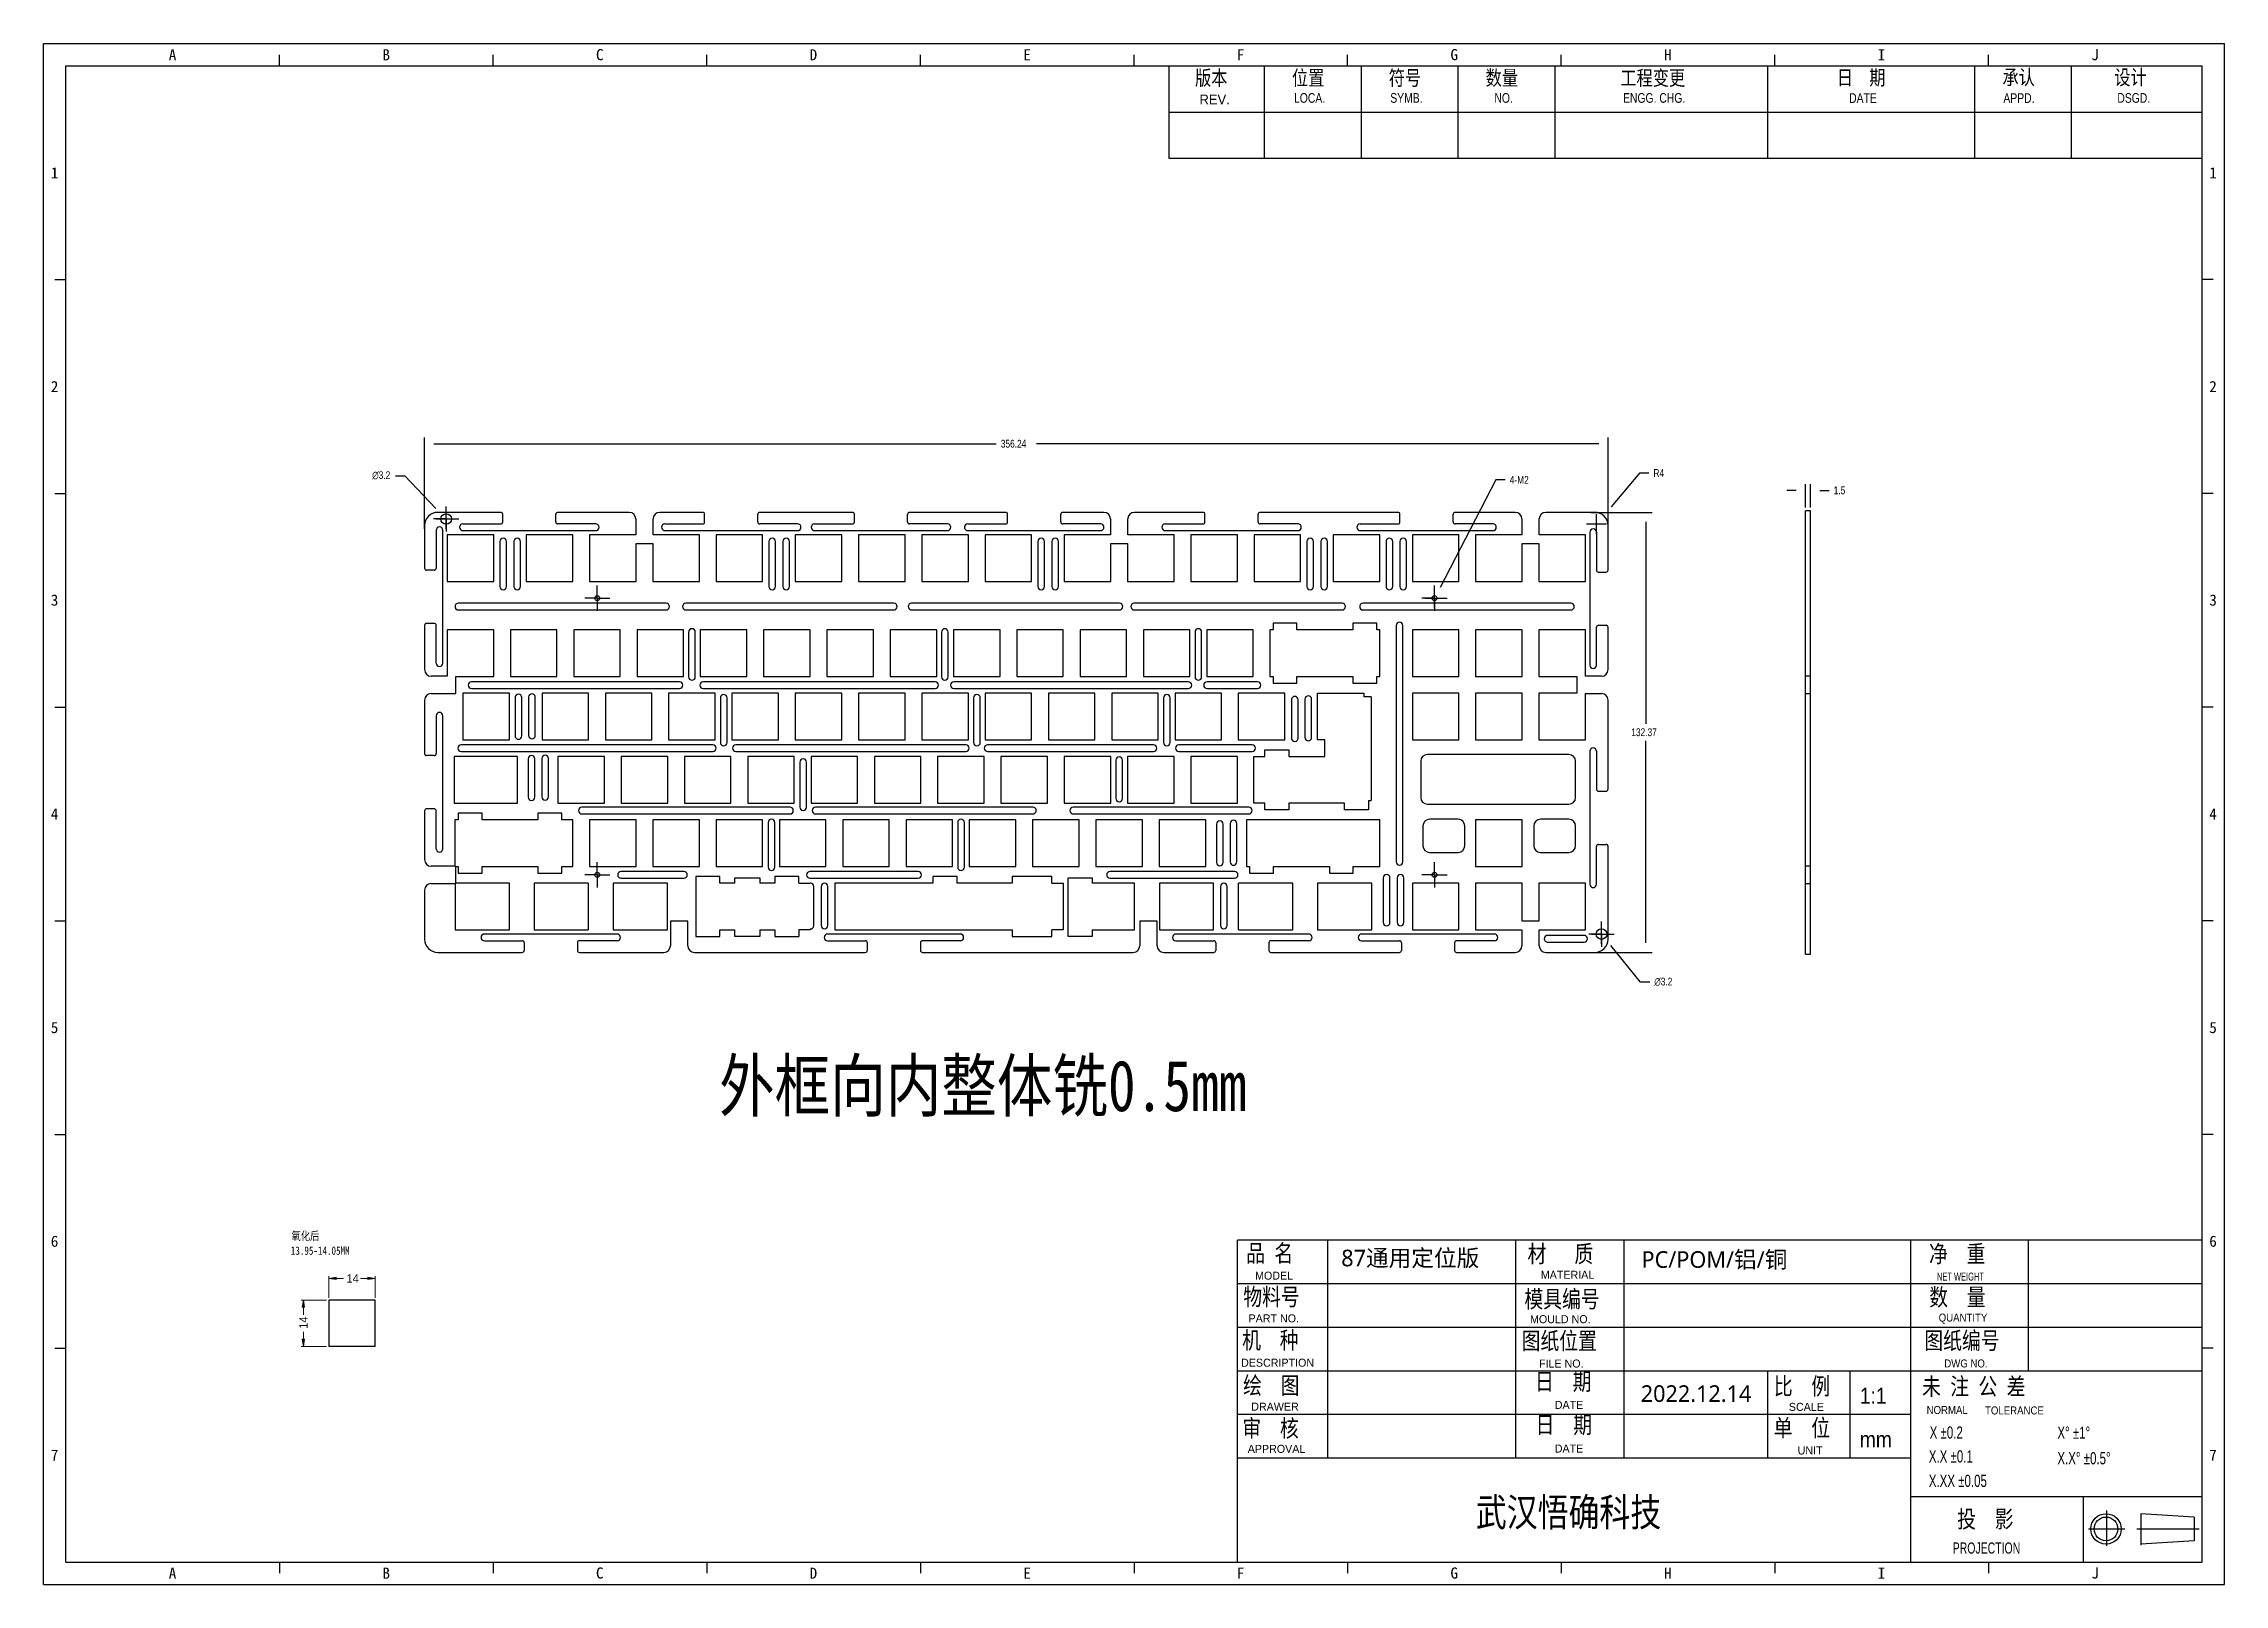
# Model space of a CAD drawing. Header units: millimetres. Extents: x -710 to -53, y 215 to 679.
import ezdxf

# ---------------------------------------------------------------- set-up
doc = ezdxf.new("R2010")
doc.units = ezdxf.units.MM
doc.header["$MEASUREMENT"] = 0
doc.layers.get('0').update_dxf_attribs({"lineweight": 0})
for name, color, linetype, lineweight in [('10', 7, 'Continuous', 0), ('BORDER', 7, 'Continuous', 0), ('dim', 7, 'Continuous', 0), ('标注线', 7, 'Continuous', 0)]:
    doc.layers.add(name, color=color, linetype=linetype, lineweight=lineweight)

# ---------------------------------------------------------------- blocks, each defined once
blk = doc.blocks.new('Block_0')
at = {"true_color": 0x000000, "transparency": 33554687}
h = blk.add_hatch(color=18, dxfattribs=at)
h.dxf.hatch_style = 2
h.paths.add_polyline_path([(-621.61, 307.51), (-621.61, 306.78), (-623.81, 307.14)])
h = blk.add_hatch(color=18, dxfattribs=at)
h.dxf.hatch_style = 2
h.paths.add_polyline_path([(-612.01, 307.51), (-612.01, 306.78), (-609.81, 307.14)])
at = {"color": 131, "lineweight": 5, "true_color": 0x7fffff}
for p, q in [((-623.81, 301.31), (-623.81, 307.8)), ((-609.81, 301.31), (-609.81, 307.8))]:
    blk.add_line(p, q, dxfattribs=at)
at = {"color": 18, "lineweight": 5, "true_color": 0x000000}
for p, q in [((-621.61, 307.14), (-619.38, 307.14)), ((-612.01, 307.14), (-614.25, 307.14))]:
    blk.add_line(p, q, dxfattribs=at)
for points in [[(-621.61, 307.51), (-621.61, 306.78), (-623.81, 307.14), (-623.81, 307.14)], [(-612.01, 307.51), (-612.01, 306.78), (-609.81, 307.14), (-609.81, 307.14)]]:
    blk.add_lwpolyline(points, close=True)
at = {"insert": (-618.48, 305.89), "char_height": 0.2, "attachment_point": 7}
blk.add_mtext('\\C42;\\c39372;\\FMyriad Pro|b0|i0|c1;\\H2.500000;\\W1.000000;14', dxfattribs=at)
blk = doc.blocks.new('Block_1')
at = {"char_height": 0.2, "attachment_point": 7}
for s, insert in [('\\C18;\\c0;\\FSimSun|b0|i0|c1;\\H2.500000;\\W0.800000;13.95-14.05MM', (-635.23, 314.22)), ('\\C18;\\c0;\\FSimSun|b0|i0|c1;\\H2.500000;\\W0.800000;氧化后', (-635.03, 318.39))]:
    blk.add_mtext(s, dxfattribs=dict(at, insert=insert))
blk = doc.blocks.new('Block_2')
at = {"true_color": 0x000000, "transparency": 33554687}
h = blk.add_hatch(color=18, dxfattribs=at)
h.dxf.hatch_style = 2
h.paths.add_polyline_path([(-631.81, 298.45), (-631.08, 298.45), (-631.44, 300.65)])
h = blk.add_hatch(color=18, dxfattribs=at)
h.dxf.hatch_style = 2
h.paths.add_polyline_path([(-631.81, 288.85), (-631.08, 288.85), (-631.44, 286.65)])
at = {"color": 131, "lineweight": 5, "true_color": 0x7fffff}
for p, q in [((-624.47, 300.65), (-632.1, 300.65)), ((-624.47, 286.65), (-632.1, 286.65))]:
    blk.add_line(p, q, dxfattribs=at)
at = {"color": 18, "lineweight": 5, "true_color": 0x000000}
for p, q in [((-631.44, 298.45), (-631.44, 296.21)), ((-631.44, 288.85), (-631.44, 291.08))]:
    blk.add_line(p, q, dxfattribs=at)
for points in [[(-631.81, 298.45), (-631.08, 298.45), (-631.44, 300.65), (-631.44, 300.65)], [(-631.81, 288.85), (-631.08, 288.85), (-631.44, 286.65), (-631.44, 286.65)]]:
    blk.add_lwpolyline(points, close=True)
at = {"insert": (-630.19, 291.98), "char_height": 0.2, "attachment_point": 7, "rotation": 90}
blk.add_mtext('\\C42;\\c39372;\\FMyriad Pro|b0|i0|c1;\\H2.500000;\\W1.000000;14', dxfattribs=at)
blk = doc.blocks.new('Block_3')
at = {"color": 18, "lineweight": 25, "true_color": 0x000000}
for p, q in [((-179.34, 539.05), (-179.34, 546.08)), ((-177.84, 539.05), (-177.84, 546.08)), ((-182.15, 544.21), (-184.96, 544.21)), ((-175.02, 544.21), (-172.21, 544.21))]:
    blk.add_line(p, q, dxfattribs=at)
at = {"insert": (-170.86, 543.04), "char_height": 0.2, "attachment_point": 7}
blk.add_mtext('\\C18;\\c0;\\FMyriad Pro|b0|i0|c1;\\H2.343751;\\W0.800000;1.5', dxfattribs=at)
blk = doc.blocks.new('Block_4')
at = {"color": 18, "lineweight": 25, "true_color": 0x000000}
for p, q in [((-272.52, 547.36), (-289.35, 514.97)), ((-269.71, 547.36), (-272.52, 547.36)), ((-290.99, 508.83), (-290.99, 514.77)), ((-293.96, 511.8), (-288.02, 511.8))]:
    blk.add_line(p, q, dxfattribs=at)
at = {"insert": (-268.36, 546.19), "char_height": 0.2, "attachment_point": 7}
blk.add_mtext('\\C18;\\c0;\\FMyriad Pro|b0|i0|c1;\\H2.343751;\\W0.800000;4-M2', dxfattribs=at)
blk = doc.blocks.new('Block_5')
at = {"color": 18, "lineweight": 25, "true_color": 0x000000}
for p, q in [((-594.99, 532.65), (-594.99, 560.1)), ((-592.18, 558.22), (-422.9, 558.22)), ((-241.56, 558.22), (-410.83, 558.22)), ((-238.75, 533.74), (-238.75, 560.1))]:
    blk.add_line(p, q, dxfattribs=at)
at = {"insert": (-421.55, 557.05), "char_height": 0.2, "attachment_point": 7}
blk.add_mtext('\\C18;\\c0;\\FMyriad Pro|b0|i0|c1;\\H2.343751;\\W0.800000;356.24', dxfattribs=at)
blk = doc.blocks.new('Block_6')
at = {"color": 18, "lineweight": 25, "true_color": 0x000000}
for p, q in [((-243.89, 537.61), (-225.52, 537.61)), ((-227.4, 534.8), (-227.4, 473.95)), ((-227.4, 408.06), (-227.4, 468.9)), ((-242.79, 405.24), (-225.52, 405.24))]:
    blk.add_line(p, q, dxfattribs=at)
at = {"insert": (-231.77, 470.25), "char_height": 0.2, "attachment_point": 7}
blk.add_mtext('\\C18;\\c0;\\FMyriad Pro|b0|i0|c1;\\H2.343751;\\W0.800000;132.37', dxfattribs=at)
blk = doc.blocks.new('Block_7')
at = {"color": 18, "lineweight": 25, "true_color": 0x000000}
for p, q in [((-229.27, 549.43), (-237.84, 539.31)), ((-226.46, 549.43), (-229.27, 549.43)), ((-245.22, 534.11), (-239.28, 534.11)), ((-242.25, 531.14), (-242.25, 537.08))]:
    blk.add_line(p, q, dxfattribs=at)
at = {"insert": (-225.11, 548.26), "char_height": 0.2, "attachment_point": 7}
blk.add_mtext('\\C18;\\c0;\\FMyriad Pro|b0|i0|c1;\\H2.343751;\\W0.800000;R4', dxfattribs=at)
blk = doc.blocks.new('Block_8')
at = {"color": 18, "lineweight": 25, "true_color": 0x000000}
for p, q in [((-240.75, 407.77), (-240.75, 413.71)), ((-243.72, 410.74), (-237.78, 410.74)), ((-229.02, 396.3), (-237.96, 407.32)), ((-226.2, 396.3), (-229.02, 396.3))]:
    blk.add_line(p, q, dxfattribs=at)
at = {"insert": (-224.85, 395.13), "char_height": 0.2, "attachment_point": 7}
blk.add_mtext('\\C18;\\c0;\\FMyriad Pro|b0|i0|c1;\\H2.343751;\\W0.800000;∅3.2', dxfattribs=at)
blk = doc.blocks.new('Block_9')
at = {"color": 18, "lineweight": 25, "true_color": 0x000000}
for p, q in [((-603.76, 548.64), (-600.95, 548.64)), ((-600.95, 548.64), (-591.54, 538.8)), ((-588.49, 532.64), (-588.49, 538.58)), ((-591.46, 535.61), (-585.52, 535.61))]:
    blk.add_line(p, q, dxfattribs=at)
at = {"insert": (-610.73, 547.47), "char_height": 0.2, "attachment_point": 7}
blk.add_mtext('\\C18;\\c0;\\FMyriad Pro|b0|i0|c1;\\H2.343751;\\W0.800000;∅3.2', dxfattribs=at)

msp = doc.modelspace()

# ---------------------------------------------------------------- linework, layer by layer
at = {"color": 253, "lineweight": 25, "true_color": 0xadadad}
for p, q in [((-371.01, 671.9), (-371.01, 644.17)), ((-342.27, 671.9), (-342.27, 644.17)), ((-313.11, 671.9), (-313.11, 644.17)), ((-283.95, 671.9), (-283.95, 644.17)), ((-254.79, 671.9), (-254.79, 644.17)), ((-190.64, 644.17), (-190.64, 671.9)), ((-128.44, 671.9), (-128.44, 644.17)), ((-99.28, 644.17), (-99.28, 671.9)), ((-371.01, 658.01), (-59.98, 658.01)), ((-371.01, 644.17), (-59.98, 644.17))]:
    msp.add_line(p, q, dxfattribs=at)
at = {"color": 18, "lineweight": 25, "true_color": 0x000000}
for p, q in [((-594.99, 533.61), (-594.99, 520.81)), ((-572.07, 537.61), (-590.99, 537.61)), ((-533.39, 537.61), (-554.87, 537.61)), ((-531.39, 535.61), (-531.39, 530.8)), ((-526.19, 530.8), (-526.19, 535.61)), ((-511.29, 537.61), (-524.19, 537.61)), ((-466.18, 537.61), (-494.09, 537.61)), ((-420.1, 537.61), (-448.98, 537.61)), ((-390.52, 537.61), (-402.9, 537.61)), ((-388.52, 535.61), (-388.52, 530.8)), ((-383.32, 530.8), (-383.32, 535.61)), ((-360.69, 537.61), (-381.32, 537.61)), ((-302, 537.61), (-343.49, 537.61)), ((-266.69, 537.61), (-284.8, 537.61)), ((-264.69, 535.61), (-264.69, 530.8)), ((-259.49, 530.8), (-259.49, 535.61)), ((-242.75, 537.61), (-257.49, 537.61)), ((-238.75, 520.26), (-238.75, 533.61)), ((-177.84, 538.11), (-179.34, 538.11)), ((-179.34, 404.74), (-179.34, 538.11)), ((-177.84, 404.74), (-177.84, 538.11)), ((-574.18, 530.8), (-588.18, 530.8)), ((-588.18, 530.8), (-588.18, 516.8)), ((-574.18, 516.8), (-574.18, 530.8)), ((-550.37, 530.8), (-564.37, 530.8)), ((-564.37, 530.8), (-564.37, 516.8)), ((-550.37, 516.8), (-550.37, 530.8)), ((-531.39, 530.8), (-545.32, 530.8)), ((-545.32, 530.8), (-545.32, 516.8)), ((-531.32, 516.8), (-531.32, 528.24)), ((-531.32, 528.24), (-526.27, 528.24)), ((-526.27, 528.24), (-526.27, 516.8)), ((-512.27, 530.8), (-526.19, 530.8)), ((-512.27, 516.8), (-512.27, 530.8)), ((-493.22, 530.8), (-507.22, 530.8)), ((-507.22, 530.8), (-507.22, 516.8)), ((-493.22, 516.8), (-493.22, 530.8)), ((-469.41, 530.8), (-483.41, 530.8)), ((-483.41, 530.8), (-483.41, 516.8)), ((-469.41, 516.8), (-469.41, 530.8)), ((-450.36, 530.8), (-464.36, 530.8)), ((-464.36, 530.8), (-464.36, 516.8)), ((-450.36, 516.8), (-450.36, 530.8)), ((-431.31, 530.8), (-445.31, 530.8)), ((-445.31, 530.8), (-445.31, 516.8)), ((-431.31, 516.8), (-431.31, 530.8)), ((-412.26, 530.8), (-426.26, 530.8)), ((-426.26, 530.8), (-426.26, 516.8)), ((-412.26, 516.8), (-412.26, 530.8)), ((-388.52, 530.8), (-402.45, 530.8)), ((-402.45, 530.8), (-402.45, 516.8)), ((-388.45, 516.8), (-388.45, 528.24)), ((-388.45, 528.24), (-383.4, 528.24)), ((-383.4, 528.24), (-383.4, 516.8)), ((-369.4, 530.8), (-383.32, 530.8)), ((-369.4, 516.8), (-369.4, 530.8)), ((-350.35, 530.8), (-364.35, 530.8)), ((-364.35, 530.8), (-364.35, 516.8)), ((-350.35, 516.8), (-350.35, 530.8)), ((-331.3, 530.8), (-345.3, 530.8)), ((-345.3, 530.8), (-345.3, 516.8)), ((-331.3, 516.8), (-331.3, 530.8)), ((-307.48, 530.8), (-321.48, 530.8)), ((-321.48, 530.8), (-321.48, 516.8)), ((-307.48, 516.8), (-307.48, 530.8)), ((-283.67, 530.8), (-297.67, 530.8)), ((-297.67, 530.8), (-297.67, 516.8)), ((-283.67, 516.8), (-283.67, 530.8)), ((-264.69, 530.8), (-278.62, 530.8)), ((-278.62, 530.8), (-278.62, 516.8)), ((-264.62, 516.8), (-264.62, 528.24)), ((-264.62, 528.24), (-259.57, 528.24)), ((-259.57, 528.24), (-259.57, 516.8)), ((-245.57, 530.8), (-259.49, 530.8)), ((-245.57, 516.8), (-245.57, 530.8)), ((-588.18, 516.8), (-574.18, 516.8)), ((-564.37, 516.8), (-550.37, 516.8)), ((-545.32, 516.8), (-531.32, 516.8)), ((-526.27, 516.8), (-512.27, 516.8)), ((-507.22, 516.8), (-493.22, 516.8)), ((-483.41, 516.8), (-469.41, 516.8)), ((-464.36, 516.8), (-450.36, 516.8)), ((-445.31, 516.8), (-431.31, 516.8)), ((-426.26, 516.8), (-412.26, 516.8)), ((-402.45, 516.8), (-388.45, 516.8)), ((-383.4, 516.8), (-369.4, 516.8)), ((-364.35, 516.8), (-350.35, 516.8)), ((-345.3, 516.8), (-331.3, 516.8)), ((-321.48, 516.8), (-307.48, 516.8)), ((-297.67, 516.8), (-283.67, 516.8)), ((-278.62, 516.8), (-264.62, 516.8)), ((-259.57, 516.8), (-245.57, 516.8)), ((-594.99, 503.61), (-594.99, 490.3)), ((-574.18, 502.23), (-588.18, 502.23)), ((-588.18, 502.23), (-588.18, 488.3)), ((-574.18, 488.23), (-574.18, 502.23)), ((-555.13, 502.23), (-569.13, 502.23)), ((-569.13, 502.23), (-569.13, 488.23)), ((-555.13, 488.23), (-555.13, 502.23)), ((-536.08, 502.23), (-550.08, 502.23)), ((-550.08, 502.23), (-550.08, 488.23)), ((-536.08, 488.23), (-536.08, 502.23)), ((-517.03, 502.23), (-531.03, 502.23)), ((-531.03, 502.23), (-531.03, 488.23)), ((-517.03, 488.23), (-517.03, 502.23)), ((-497.98, 502.23), (-511.98, 502.23)), ((-511.98, 502.23), (-511.98, 488.23)), ((-497.98, 488.23), (-497.98, 502.23)), ((-478.93, 502.23), (-492.94, 502.23)), ((-492.94, 502.23), (-492.94, 488.23)), ((-478.93, 488.23), (-478.93, 502.23)), ((-459.88, 502.23), (-473.89, 502.23)), ((-473.89, 502.23), (-473.89, 488.23)), ((-459.88, 488.23), (-459.88, 502.23)), ((-440.83, 502.23), (-454.83, 502.23)), ((-454.83, 502.23), (-454.83, 488.23)), ((-440.83, 488.23), (-440.83, 502.23)), ((-421.78, 502.23), (-435.78, 502.23)), ((-435.78, 502.23), (-435.78, 488.23)), ((-421.78, 488.23), (-421.78, 502.23)), ((-402.73, 502.23), (-416.73, 502.23)), ((-416.73, 502.23), (-416.73, 488.23)), ((-402.73, 488.23), (-402.73, 502.23)), ((-383.68, 502.23), (-397.68, 502.23)), ((-397.68, 502.23), (-397.68, 488.23)), ((-383.68, 488.23), (-383.68, 502.23)), ((-364.63, 502.23), (-378.63, 502.23)), ((-378.63, 502.23), (-378.63, 488.23)), ((-364.63, 488.23), (-364.63, 502.23)), ((-345.58, 502.23), (-359.58, 502.23)), ((-359.58, 502.23), (-359.58, 488.23)), ((-345.58, 488.23), (-345.58, 502.23)), ((-339.61, 502.23), (-340.53, 502.23)), ((-340.53, 502.23), (-340.53, 488.23)), ((-332.41, 504.23), (-339.61, 504.23)), ((-339.61, 504.23), (-339.61, 502.23)), ((-332.41, 502.23), (-332.41, 504.23)), ((-315.61, 502.23), (-332.41, 502.23)), ((-308.41, 504.23), (-315.61, 504.23)), ((-315.61, 504.23), (-315.61, 502.23)), ((-308.41, 502.23), (-308.41, 504.23)), ((-307.48, 502.23), (-308.41, 502.23)), ((-307.48, 488.23), (-307.48, 502.23)), ((-283.67, 502.23), (-297.67, 502.23)), ((-297.67, 502.23), (-297.67, 488.23)), ((-283.67, 488.23), (-283.67, 502.23)), ((-264.62, 502.23), (-278.62, 502.23)), ((-278.62, 502.23), (-278.62, 488.23)), ((-264.62, 488.23), (-264.62, 502.23)), ((-245.57, 502.23), (-259.57, 502.23)), ((-259.57, 502.23), (-259.57, 488.23)), ((-245.57, 488.3), (-245.57, 502.23)), ((-238.75, 490.3), (-238.75, 503.06)), ((-588.18, 488.3), (-592.99, 488.3)), ((-585.6, 483.1), (-585.6, 488.23)), ((-585.6, 488.23), (-574.18, 488.23)), ((-569.13, 488.23), (-555.13, 488.23)), ((-550.08, 488.23), (-536.08, 488.23)), ((-531.03, 488.23), (-517.03, 488.23)), ((-511.98, 488.23), (-497.98, 488.23)), ((-492.94, 488.23), (-478.93, 488.23)), ((-473.89, 488.23), (-459.88, 488.23)), ((-454.83, 488.23), (-440.83, 488.23)), ((-435.78, 488.23), (-421.78, 488.23)), ((-416.73, 488.23), (-402.73, 488.23)), ((-397.68, 488.23), (-383.68, 488.23)), ((-378.63, 488.23), (-364.63, 488.23)), ((-359.58, 488.23), (-345.58, 488.23)), ((-340.53, 488.23), (-339.61, 488.23)), ((-339.61, 488.23), (-339.61, 486.23)), ((-339.61, 486.23), (-332.41, 486.23)), ((-332.41, 488.23), (-315.61, 488.23)), ((-332.41, 486.23), (-332.41, 488.23)), ((-315.61, 488.23), (-315.61, 486.23)), ((-315.61, 486.23), (-308.41, 486.23)), ((-308.41, 486.23), (-308.41, 488.23)), ((-308.41, 488.23), (-307.48, 488.23)), ((-297.67, 488.23), (-283.67, 488.23)), ((-278.62, 488.23), (-264.62, 488.23)), ((-259.57, 488.23), (-248.16, 488.23)), ((-248.16, 488.23), (-248.16, 483.18)), ((-240.75, 488.3), (-245.57, 488.3)), ((-177.84, 488.3), (-179.34, 488.3)), ((-594.99, 481.1), (-594.99, 465.03)), ((-592.99, 483.1), (-585.6, 483.1)), ((-569.42, 483.18), (-583.42, 483.18)), ((-583.42, 483.18), (-583.42, 469.18)), ((-569.42, 469.18), (-569.42, 483.18)), ((-545.61, 483.18), (-559.61, 483.18)), ((-559.61, 483.18), (-559.61, 469.18)), ((-545.61, 469.18), (-545.61, 483.18)), ((-526.56, 483.18), (-540.56, 483.18)), ((-540.56, 483.18), (-540.56, 469.18)), ((-526.56, 469.18), (-526.56, 483.18)), ((-507.51, 483.18), (-521.51, 483.18)), ((-521.51, 483.18), (-521.51, 469.18)), ((-507.51, 469.18), (-507.51, 483.18)), ((-488.46, 483.18), (-502.46, 483.18)), ((-502.46, 483.18), (-502.46, 469.18)), ((-488.46, 469.18), (-488.46, 483.18)), ((-469.41, 483.18), (-483.41, 483.18)), ((-483.41, 483.18), (-483.41, 469.18)), ((-469.41, 469.18), (-469.41, 483.18)), ((-450.36, 483.18), (-464.36, 483.18)), ((-464.36, 483.18), (-464.36, 469.18)), ((-450.36, 469.18), (-450.36, 483.18)), ((-431.31, 483.18), (-445.31, 483.18)), ((-445.31, 483.18), (-445.31, 469.18)), ((-431.31, 469.18), (-431.31, 483.18)), ((-412.26, 483.18), (-426.26, 483.18)), ((-426.26, 483.18), (-426.26, 469.18)), ((-412.26, 469.18), (-412.26, 483.18)), ((-393.21, 483.18), (-407.21, 483.18)), ((-407.21, 483.18), (-407.21, 469.18)), ((-393.21, 469.18), (-393.21, 483.18)), ((-374.16, 483.18), (-388.16, 483.18)), ((-388.16, 483.18), (-388.16, 469.18)), ((-374.16, 469.18), (-374.16, 483.18)), ((-355.11, 483.18), (-369.11, 483.18)), ((-369.11, 483.18), (-369.11, 469.18)), ((-355.11, 469.18), (-355.11, 483.18)), ((-336.06, 483.18), (-350.06, 483.18)), ((-350.06, 483.18), (-350.06, 469.18)), ((-336.06, 469.18), (-336.06, 483.18)), ((-326.25, 483.18), (-312.25, 483.18)), ((-326.25, 469.18), (-326.25, 483.18)), ((-312.25, 483.18), (-312.25, 482.15)), ((-310.02, 482.15), (-312.25, 482.15)), ((-310.02, 482.15), (-310.02, 450.95)), ((-283.67, 483.18), (-297.67, 483.18)), ((-297.67, 483.18), (-297.67, 469.18)), ((-283.67, 469.18), (-283.67, 483.18)), ((-264.62, 483.18), (-278.62, 483.18)), ((-278.62, 483.18), (-278.62, 469.18)), ((-264.62, 469.18), (-264.62, 483.18)), ((-248.16, 483.18), (-259.57, 483.18)), ((-259.57, 483.18), (-259.57, 469.18)), ((-245.57, 469.18), (-245.57, 483.1)), ((-245.57, 483.1), (-240.75, 483.1)), ((-238.75, 454.32), (-238.75, 481.1)), ((-179.34, 483.1), (-177.84, 483.1)), ((-583.42, 469.18), (-569.42, 469.18)), ((-559.61, 469.18), (-545.61, 469.18)), ((-540.56, 469.18), (-526.56, 469.18)), ((-521.51, 469.18), (-507.51, 469.18)), ((-502.46, 469.18), (-488.46, 469.18)), ((-483.41, 469.18), (-469.41, 469.18)), ((-464.36, 469.18), (-450.36, 469.18)), ((-445.31, 469.18), (-431.31, 469.18)), ((-426.26, 469.18), (-412.26, 469.18)), ((-407.21, 469.18), (-393.21, 469.18)), ((-388.16, 469.18), (-374.16, 469.18)), ((-369.11, 469.18), (-355.11, 469.18)), ((-350.06, 469.18), (-336.06, 469.18)), ((-342.07, 466.13), (-334.87, 466.13)), ((-342.07, 464.13), (-342.07, 466.13)), ((-334.87, 466.13), (-334.87, 464.13)), ((-324.02, 469.18), (-326.25, 469.18)), ((-324.02, 464.13), (-324.02, 469.18)), ((-297.67, 469.18), (-283.67, 469.18)), ((-278.62, 469.18), (-264.62, 469.18)), ((-259.57, 469.18), (-245.57, 469.18)), ((-586.04, 464.13), (-586.04, 450.13)), ((-567.04, 464.13), (-586.04, 464.13)), ((-567.04, 450.13), (-567.04, 464.13)), ((-540.85, 464.13), (-554.85, 464.13)), ((-554.85, 464.13), (-554.85, 450.13)), ((-540.85, 450.13), (-540.85, 464.13)), ((-521.8, 464.13), (-535.8, 464.13)), ((-535.8, 464.13), (-535.8, 450.13)), ((-521.8, 450.13), (-521.8, 464.13)), ((-502.75, 464.13), (-516.75, 464.13)), ((-516.75, 464.13), (-516.75, 450.13)), ((-502.75, 450.13), (-502.75, 464.13)), ((-483.7, 464.13), (-497.7, 464.13)), ((-497.7, 464.13), (-497.7, 450.13)), ((-483.7, 450.13), (-483.7, 464.13)), ((-464.65, 464.13), (-478.65, 464.13)), ((-478.65, 464.13), (-478.65, 450.13)), ((-464.65, 450.13), (-464.65, 464.13)), ((-445.6, 464.13), (-459.6, 464.13)), ((-459.6, 464.13), (-459.6, 450.13)), ((-445.6, 450.13), (-445.6, 464.13)), ((-426.55, 464.13), (-440.55, 464.13)), ((-440.55, 464.13), (-440.55, 450.13)), ((-426.55, 450.13), (-426.55, 464.13)), ((-407.5, 464.13), (-421.5, 464.13)), ((-421.5, 464.13), (-421.5, 450.13)), ((-407.5, 450.13), (-407.5, 464.13)), ((-388.45, 464.13), (-402.45, 464.13)), ((-402.45, 464.13), (-402.45, 450.13)), ((-388.45, 450.13), (-388.45, 464.13)), ((-369.4, 464.13), (-383.4, 464.13)), ((-383.4, 464.13), (-383.4, 450.13)), ((-369.4, 450.13), (-369.4, 464.13)), ((-350.35, 464.13), (-364.35, 464.13)), ((-364.35, 464.13), (-364.35, 450.13)), ((-350.35, 450.13), (-350.35, 464.13)), ((-345.38, 464.13), (-342.07, 464.13)), ((-345.38, 450.13), (-345.38, 464.13)), ((-334.87, 464.13), (-324.02, 464.13)), ((-594.99, 447.83), (-594.99, 433.15)), ((-586.04, 450.13), (-567.04, 450.13)), ((-577.68, 447.08), (-584.88, 447.08)), ((-584.88, 447.08), (-584.88, 445.08)), ((-577.68, 445.08), (-577.68, 447.08)), ((-553.68, 447.08), (-560.88, 447.08)), ((-560.88, 447.08), (-560.88, 445.08)), ((-554.85, 450.13), (-540.85, 450.13)), ((-553.68, 445.08), (-553.68, 447.08)), ((-535.8, 450.13), (-521.8, 450.13)), ((-516.75, 450.13), (-502.75, 450.13)), ((-497.7, 450.13), (-483.7, 450.13)), ((-478.65, 450.13), (-464.65, 450.13)), ((-459.6, 450.13), (-445.6, 450.13)), ((-440.55, 450.13), (-426.55, 450.13)), ((-421.5, 450.13), (-407.5, 450.13)), ((-402.45, 450.13), (-388.45, 450.13)), ((-383.4, 450.13), (-369.4, 450.13)), ((-364.35, 450.13), (-350.35, 450.13)), ((-342.07, 450.13), (-345.38, 450.13)), ((-342.07, 448.13), (-342.07, 450.13)), ((-334.87, 448.13), (-342.07, 448.13)), ((-318.07, 450.13), (-334.87, 450.13)), ((-334.87, 450.13), (-334.87, 448.13)), ((-318.07, 448.13), (-318.07, 450.13)), ((-310.87, 448.13), (-318.07, 448.13)), ((-310.87, 450.95), (-310.87, 448.13)), ((-310.87, 450.95), (-310.02, 450.95)), ((-584.88, 445.08), (-585.88, 445.08)), ((-585.88, 445.08), (-585.88, 431.15)), ((-560.88, 445.08), (-577.68, 445.08)), ((-550.37, 445.08), (-553.68, 445.08)), ((-550.37, 431.08), (-550.37, 445.08)), ((-531.32, 445.08), (-545.32, 445.08)), ((-545.32, 445.08), (-545.32, 431.08)), ((-531.32, 431.08), (-531.32, 445.08)), ((-512.27, 445.08), (-526.27, 445.08)), ((-526.27, 445.08), (-526.27, 431.08)), ((-512.27, 431.08), (-512.27, 445.08)), ((-493.22, 445.08), (-507.22, 445.08)), ((-507.22, 445.08), (-507.22, 431.08)), ((-493.22, 431.08), (-493.22, 445.08)), ((-474.17, 445.08), (-488.17, 445.08)), ((-488.17, 445.08), (-488.17, 431.08)), ((-474.17, 431.08), (-474.17, 445.08)), ((-455.12, 445.08), (-469.12, 445.08)), ((-469.12, 445.08), (-469.12, 431.08)), ((-455.12, 431.08), (-455.12, 445.08)), ((-436.07, 445.08), (-450.07, 445.08)), ((-450.07, 445.08), (-450.07, 431.08)), ((-436.07, 431.08), (-436.07, 445.08)), ((-417.02, 445.08), (-431.02, 445.08)), ((-431.02, 445.08), (-431.02, 431.08)), ((-417.02, 431.08), (-417.02, 445.08)), ((-397.97, 445.08), (-411.97, 445.08)), ((-411.97, 445.08), (-411.97, 431.08)), ((-397.97, 431.08), (-397.97, 445.08)), ((-378.92, 445.08), (-392.92, 445.08)), ((-392.92, 445.08), (-392.92, 431.08)), ((-378.92, 431.08), (-378.92, 445.08)), ((-359.87, 445.08), (-373.87, 445.08)), ((-373.87, 445.08), (-373.87, 431.08)), ((-359.87, 431.08), (-359.87, 445.08)), ((-307.48, 445.08), (-347.63, 445.08)), ((-347.63, 445.08), (-347.63, 431.08)), ((-307.48, 431.08), (-307.48, 445.08)), ((-264.62, 445.08), (-278.62, 445.08)), ((-278.62, 445.08), (-278.62, 431.08)), ((-264.62, 431.08), (-264.62, 445.08)), ((-238.75, 409.24), (-238.75, 437.12)), ((-585.88, 431.15), (-592.99, 431.15)), ((-585.6, 426.03), (-585.6, 431.08)), ((-585.6, 431.08), (-584.88, 431.08)), ((-584.88, 431.08), (-584.88, 429.08)), ((-584.88, 429.08), (-577.68, 429.08)), ((-577.68, 429.08), (-577.68, 431.08)), ((-577.68, 431.08), (-560.88, 431.08)), ((-560.88, 431.08), (-560.88, 429.08)), ((-560.88, 429.08), (-553.68, 429.08)), ((-553.68, 429.08), (-553.68, 431.08)), ((-553.68, 431.08), (-550.37, 431.08)), ((-545.32, 431.08), (-531.32, 431.08)), ((-526.27, 431.08), (-512.27, 431.08)), ((-506.14, 428.03), (-513.34, 428.03)), ((-513.34, 428.03), (-513.34, 410.03)), ((-507.22, 431.08), (-493.22, 431.08)), ((-506.14, 426.03), (-506.14, 428.03)), ((-501.64, 426.03), (-501.64, 427.62)), ((-501.64, 427.62), (-494.04, 427.62)), ((-494.04, 427.62), (-494.04, 426.03)), ((-482.34, 428.03), (-489.54, 428.03)), ((-489.54, 428.03), (-489.54, 426.03)), ((-488.17, 431.08), (-474.17, 431.08)), ((-482.34, 426.03), (-482.34, 428.03)), ((-469.12, 431.08), (-455.12, 431.08)), ((-450.07, 431.08), (-436.07, 431.08)), ((-434.7, 428.03), (-442, 428.03)), ((-442, 428.03), (-442, 426.03)), ((-434.7, 426.03), (-434.7, 428.03)), ((-431.02, 431.08), (-417.02, 431.08)), ((-406.14, 428.03), (-418.1, 428.03)), ((-418.1, 428.03), (-418.1, 426.03)), ((-411.97, 431.08), (-397.97, 431.08)), ((-406.14, 426.03), (-406.14, 428.03)), ((-401.3, 427.62), (-394, 427.62)), ((-401.3, 410.03), (-401.3, 427.62)), ((-394, 427.62), (-394, 426.03)), ((-392.92, 431.08), (-378.92, 431.08)), ((-373.87, 431.08), (-359.87, 431.08)), ((-347.63, 431.08), (-346.65, 431.08)), ((-346.65, 431.08), (-346.65, 429.08)), ((-346.65, 429.08), (-339.45, 429.08)), ((-339.45, 431.08), (-322.65, 431.08)), ((-339.45, 429.08), (-339.45, 431.08)), ((-322.65, 431.08), (-322.65, 429.08)), ((-322.65, 429.08), (-315.45, 429.08)), ((-315.45, 429.08), (-315.45, 431.08)), ((-315.45, 431.08), (-307.48, 431.08)), ((-278.62, 431.08), (-264.62, 431.08)), ((-177.84, 431.15), (-179.34, 431.15)), ((-594.99, 423.95), (-594.99, 409.24)), ((-592.99, 425.95), (-585.8, 425.95)), ((-585.8, 425.95), (-585.8, 412.03)), ((-569.41, 426.03), (-585.6, 426.03)), ((-569.41, 412.03), (-569.41, 426.03)), ((-545.69, 426.03), (-561.99, 426.03)), ((-561.99, 426.03), (-561.99, 412.03)), ((-545.69, 426.03), (-545.69, 412.03)), ((-538.18, 426.03), (-538.18, 412.03)), ((-521.89, 426.03), (-538.18, 426.03)), ((-521.89, 412.03), (-521.89, 426.03)), ((-501.64, 426.03), (-506.14, 426.03)), ((-489.54, 426.03), (-494.04, 426.03)), ((-482.34, 426.03), (-478.93, 426.03)), ((-471.5, 426.03), (-471.5, 412.03)), ((-442, 426.03), (-471.5, 426.03)), ((-418.1, 426.03), (-434.7, 426.03)), ((-381.3, 426.03), (-394, 426.03)), ((-381.3, 412.03), (-381.3, 426.03)), ((-357.49, 426.03), (-373.78, 426.03)), ((-373.78, 426.03), (-373.78, 412.03)), ((-357.49, 412.03), (-357.49, 426.03)), ((-333.68, 426.03), (-349.98, 426.03)), ((-349.98, 412.03), (-349.98, 426.03)), ((-333.68, 412.03), (-333.68, 426.03)), ((-309.87, 426.03), (-326.26, 426.03)), ((-326.26, 426.03), (-326.26, 411.98)), ((-309.87, 412.03), (-309.87, 426.03)), ((-283.67, 426.03), (-297.67, 426.03)), ((-297.67, 426.03), (-297.67, 412.03)), ((-283.67, 412.03), (-283.67, 426.03)), ((-264.62, 426.03), (-278.62, 426.03)), ((-278.62, 426.03), (-278.62, 412.03)), ((-264.62, 414.58), (-264.62, 426.03)), ((-245.57, 426.03), (-259.57, 426.03)), ((-259.57, 426.03), (-259.57, 414.58)), ((-245.57, 412.03), (-245.57, 426.03)), ((-179.34, 425.95), (-177.84, 425.95)), ((-515.76, 414.58), (-520.96, 414.58)), ((-520.96, 414.58), (-520.96, 407.24)), ((-515.76, 407.24), (-515.76, 414.58)), ((-374.51, 414.58), (-379.71, 414.58)), ((-379.71, 414.58), (-379.71, 407.24)), ((-374.51, 407.24), (-374.51, 414.58)), ((-259.57, 414.58), (-264.62, 414.58)), ((-585.8, 412.03), (-569.41, 412.03)), ((-561.99, 412.03), (-545.69, 412.03)), ((-538.18, 412.03), (-521.89, 412.03)), ((-513.34, 410.03), (-506.14, 410.03)), ((-506.14, 410.03), (-506.14, 412.03)), ((-506.14, 412.03), (-501.64, 412.03)), ((-501.64, 410.03), (-501.64, 412.03)), ((-494.04, 410.03), (-501.64, 410.03)), ((-494.04, 412.03), (-494.04, 410.03)), ((-494.04, 412.03), (-489.54, 412.03)), ((-489.54, 412.03), (-489.54, 410.03)), ((-489.54, 410.03), (-482.34, 410.03)), ((-478.93, 412.03), (-482.34, 412.03)), ((-482.34, 412.03), (-482.34, 410.03)), ((-471.5, 412.03), (-442, 412.03)), ((-442, 412.03), (-418.1, 412.03)), ((-418.1, 412.03), (-418.1, 410.03)), ((-418.1, 410.03), (-406.14, 410.03)), ((-406.14, 410.03), (-406.14, 412.03)), ((-394, 410.03), (-401.3, 410.03)), ((-394, 412.03), (-394, 410.03)), ((-394, 412.03), (-381.3, 412.03)), ((-373.78, 412.03), (-357.49, 412.03)), ((-349.98, 412.03), (-333.68, 412.03)), ((-326.26, 411.98), (-323.87, 411.98)), ((-323.87, 411.98), (-323.87, 412.03)), ((-323.87, 412.03), (-309.87, 412.03)), ((-297.67, 412.03), (-283.67, 412.03)), ((-278.62, 412.03), (-264.69, 412.03)), ((-264.69, 412.03), (-264.69, 407.24)), ((-259.49, 407.24), (-259.49, 412.03)), ((-259.49, 412.03), (-245.57, 412.03)), ((-590.99, 405.24), (-565.59, 405.24)), ((-548.39, 405.24), (-522.96, 405.24)), ((-513.76, 405.24), (-462.32, 405.24)), ((-445.12, 405.24), (-381.71, 405.24)), ((-372.51, 405.24), (-357.44, 405.24)), ((-340.24, 405.24), (-301.57, 405.24)), ((-284.37, 405.24), (-266.69, 405.24)), ((-257.49, 405.24), (-242.75, 405.24)), ((-179.34, 404.74), (-177.84, 404.74)), ((-350.31, 221.82), (-350.31, 318.63)), ((-59.98, 318.63), (-350.31, 318.63)), ((-323.26, 318.63), (-323.26, 253.06)), ((-266.6, 318.63), (-266.6, 253.06)), ((-234.01, 318.63), (-234.01, 253.06)), ((-147.75, 318.63), (-147.75, 221.82)), ((-112.3, 318.63), (-112.3, 279.29)), ((-59.98, 305.52), (-350.31, 305.52)), ((-609.81, 300.65), (-623.81, 300.65)), ((-623.81, 300.65), (-623.81, 286.65)), ((-609.81, 286.65), (-609.81, 300.65)), ((-59.98, 292.4), (-350.31, 292.4)), ((-609.81, 286.65), (-623.81, 286.65)), ((-59.98, 279.29), (-350.31, 279.29)), ((-190.76, 279.29), (-190.76, 253.06)), ((-165.94, 253.06), (-165.94, 279.29)), ((-147.75, 266.17), (-350.31, 266.17)), ((-147.75, 253.06), (-350.31, 253.06)), ((-59.98, 241.46), (-147.75, 241.46)), ((-95.79, 241.46), (-95.79, 221.82)), ((-88.76, 237.35), (-88.76, 226.66)), ((-62.32, 235.36), (-78.45, 236.37)), ((-78.45, 236.37), (-78.45, 226.94)), ((-94.2, 231.78), (-83.2, 231.78)), ((-79.63, 231.78), (-60.87, 231.78)), ((-62.32, 235.36), (-62.32, 228.21)), ((-62.32, 228.21), (-78.45, 227.2))]:
    msp.add_line(p, q, dxfattribs=at)
at = {"color": 1, "lineweight": 25, "true_color": 0xff0000}
for p, q in [((-406.14, 426.03), (-402.73, 426.03)), ((-402.73, 426.03), (-402.73, 412.03)), ((-478.93, 412.3), (-478.93, 412.03)), ((-402.73, 412.03), (-406.14, 412.03))]:
    msp.add_line(p, q, dxfattribs=at)
at = {"color": 18, "lineweight": 25, "true_color": 0x000000}
for centre, radius in [((-588.49, 535.61), 1.6), ((-542.99, 511.8), 0.75), ((-290.99, 511.8), 0.75), ((-542.99, 428.58), 0.75), ((-290.99, 428.58), 0.75), ((-240.75, 410.74), 1.6), ((-88.9, 231.78), 4.58), ((-88.9, 231.78), 3.58)]:
    msp.add_circle(centre, radius, dxfattribs=at)
for points in [[(-590.99, 537.61), (-593.2, 537.61), (-594.99, 535.82), (-594.99, 533.61)], [(-531.39, 535.61), (-531.39, 536.71), (-532.29, 537.61), (-533.39, 537.61)], [(-524.19, 537.61), (-525.3, 537.61), (-526.19, 536.71), (-526.19, 535.61)], [(-388.52, 535.61), (-388.52, 536.71), (-389.42, 537.61), (-390.52, 537.61)], [(-381.32, 537.61), (-382.43, 537.61), (-383.32, 536.71), (-383.32, 535.61)], [(-264.69, 535.61), (-264.69, 536.71), (-265.59, 537.61), (-266.69, 537.61)], [(-257.49, 537.61), (-258.6, 537.61), (-259.49, 536.71), (-259.49, 535.61)], [(-238.75, 533.61), (-238.75, 535.82), (-240.54, 537.61), (-242.75, 537.61)], [(-594.99, 490.3), (-594.99, 489.2), (-594.09, 488.3), (-592.99, 488.3)], [(-240.75, 488.3), (-239.64, 488.3), (-238.75, 489.2), (-238.75, 490.3)], [(-592.99, 483.1), (-594.09, 483.1), (-594.99, 482.21), (-594.99, 481.1)], [(-238.75, 481.1), (-238.75, 482.21), (-239.64, 483.1), (-240.75, 483.1)], [(-594.99, 433.15), (-594.99, 432.05), (-594.09, 431.15), (-592.99, 431.15)], [(-592.99, 425.95), (-594.09, 425.95), (-594.99, 425.06), (-594.99, 423.95)], [(-594.99, 409.24), (-594.99, 407.03), (-593.2, 405.24), (-590.99, 405.24)], [(-522.96, 405.24), (-521.86, 405.24), (-520.96, 406.14), (-520.96, 407.24)], [(-515.76, 407.24), (-515.76, 406.14), (-514.87, 405.24), (-513.76, 405.24)], [(-381.71, 405.24), (-380.61, 405.24), (-379.71, 406.14), (-379.71, 407.24)], [(-374.51, 407.24), (-374.51, 406.14), (-373.62, 405.24), (-372.51, 405.24)], [(-266.69, 405.24), (-265.59, 405.24), (-264.69, 406.14), (-264.69, 407.24)], [(-259.49, 407.24), (-259.49, 406.14), (-258.6, 405.24), (-257.49, 405.24)], [(-242.75, 405.24), (-240.54, 405.24), (-238.75, 407.03), (-238.75, 409.24)]]:
    msp.add_open_spline(points, degree=3, dxfattribs=at)
at = {"layer": '10', "color": 18, "lineweight": 25, "true_color": 0x000000}
for p, q in [((-588.49, 538.11), (-588.49, 539.41)), ((-590.99, 535.61), (-592.29, 535.61)), ((-588.49, 535.61), (-590.99, 535.61)), ((-588.49, 535.61), (-588.49, 538.11)), ((-588.49, 535.61), (-588.49, 533.11)), ((-588.49, 535.61), (-585.99, 535.61)), ((-588.49, 533.11), (-588.49, 531.81)), ((-585.99, 535.61), (-584.69, 535.61)), ((-542.99, 514.3), (-542.99, 515.6)), ((-542.99, 511.8), (-542.99, 514.3)), ((-290.99, 514.3), (-290.99, 515.6)), ((-290.99, 511.8), (-290.99, 514.3)), ((-545.49, 511.8), (-546.79, 511.8)), ((-542.99, 511.8), (-545.49, 511.8)), ((-542.99, 511.8), (-542.99, 509.3)), ((-542.99, 511.8), (-540.49, 511.8)), ((-542.99, 509.3), (-542.99, 508)), ((-540.49, 511.8), (-539.19, 511.8)), ((-293.49, 511.8), (-294.79, 511.8)), ((-290.99, 511.8), (-293.49, 511.8)), ((-290.99, 511.8), (-290.99, 509.3)), ((-290.99, 511.8), (-288.49, 511.8)), ((-290.99, 509.3), (-290.99, 508)), ((-288.49, 511.8), (-287.19, 511.8)), ((-545.49, 428.58), (-546.79, 428.58)), ((-542.99, 428.58), (-545.49, 428.58)), ((-542.99, 431.08), (-542.99, 432.38)), ((-542.99, 428.58), (-542.99, 431.08)), ((-542.99, 428.58), (-542.99, 426.08)), ((-542.99, 428.58), (-540.49, 428.58)), ((-540.49, 428.58), (-539.19, 428.58)), ((-293.49, 428.58), (-294.79, 428.58)), ((-290.99, 428.58), (-293.49, 428.58)), ((-290.99, 431.08), (-290.99, 432.38)), ((-290.99, 428.58), (-290.99, 431.08)), ((-290.99, 428.58), (-290.99, 426.08)), ((-290.99, 428.58), (-288.49, 428.58)), ((-288.49, 428.58), (-287.19, 428.58)), ((-542.99, 426.08), (-542.99, 424.78)), ((-290.99, 426.08), (-290.99, 424.78)), ((-240.75, 413.24), (-240.75, 414.54)), ((-243.25, 410.74), (-244.55, 410.74)), ((-240.75, 410.74), (-243.25, 410.74)), ((-240.75, 410.74), (-240.75, 413.24)), ((-240.75, 410.74), (-240.75, 408.24)), ((-240.75, 410.74), (-238.25, 410.74)), ((-240.75, 408.24), (-240.75, 406.94)), ((-238.25, 410.74), (-236.95, 410.74))]:
    msp.add_line(p, q, dxfattribs=at)
at = {"layer": 'BORDER', "color": 18, "lineweight": 25, "true_color": 0x000000}
for p, q in [((-709.64, 215.11), (-709.64, 678.62)), ((-709.64, 678.62), (-53.27, 678.62)), ((-53.27, 215.11), (-53.27, 678.62)), ((-702.92, 221.82), (-702.92, 671.9)), ((-702.92, 671.9), (-59.98, 671.9)), ((-638.63, 671.9), (-638.63, 675.26)), ((-574.34, 671.9), (-574.34, 675.26)), ((-510.04, 671.9), (-510.04, 675.26)), ((-445.75, 671.9), (-445.75, 675.26)), ((-381.45, 671.9), (-381.45, 675.26)), ((-317.16, 671.9), (-317.16, 675.26)), ((-252.86, 671.9), (-252.86, 675.26)), ((-188.57, 671.9), (-188.57, 675.26)), ((-124.28, 671.9), (-124.28, 675.26)), ((-59.98, 221.82), (-59.98, 671.9)), ((-706.28, 607.61), (-702.92, 607.61)), ((-56.62, 607.61), (-59.98, 607.61)), ((-706.28, 543.31), (-702.92, 543.31)), ((-56.62, 543.31), (-59.98, 543.31)), ((-706.28, 479.02), (-702.92, 479.02)), ((-56.62, 479.02), (-59.98, 479.02)), ((-706.28, 414.73), (-702.92, 414.73)), ((-56.62, 414.73), (-59.98, 414.73)), ((-706.28, 350.43), (-702.92, 350.43)), ((-56.62, 350.43), (-59.98, 350.43)), ((-706.28, 286.14), (-702.92, 286.14)), ((-56.62, 286.14), (-59.98, 286.14)), ((-702.92, 221.82), (-59.98, 221.82)), ((-638.63, 221.82), (-638.63, 218.46)), ((-574.34, 221.82), (-574.34, 218.46)), ((-510.04, 221.82), (-510.04, 218.46)), ((-445.75, 221.82), (-445.75, 218.46)), ((-381.45, 221.82), (-381.45, 218.46)), ((-317.16, 221.82), (-317.16, 218.46)), ((-252.86, 221.82), (-252.86, 218.46)), ((-188.57, 221.82), (-188.57, 218.46)), ((-124.28, 221.82), (-124.28, 218.46)), ((-709.64, 215.11), (-53.27, 215.11))]:
    msp.add_line(p, q, dxfattribs=at)
at = {"layer": '标注线', "color": 18, "lineweight": 25, "true_color": 0x000000}
for p, q in [((-591.49, 532.21), (-591.49, 520.81)), ((-589.49, 492.21), (-589.49, 532.21)), ((-583.47, 534.11), (-572.07, 534.11)), ((-583.47, 532.11), (-543.47, 532.11)), ((-571.47, 534.71), (-571.47, 537.01)), ((-555.47, 534.71), (-555.47, 537.01)), ((-543.47, 534.11), (-554.87, 534.11)), ((-522.69, 534.11), (-511.29, 534.11)), ((-522.69, 532.11), (-482.69, 532.11)), ((-510.69, 534.71), (-510.69, 537.01)), ((-494.69, 534.71), (-494.69, 537.01)), ((-482.69, 534.11), (-494.09, 534.11)), ((-477.58, 534.11), (-466.18, 534.11)), ((-477.58, 532.11), (-437.58, 532.11)), ((-465.58, 534.71), (-465.58, 537.01)), ((-449.58, 534.71), (-449.58, 537.01)), ((-437.58, 534.11), (-448.98, 534.11)), ((-431.5, 534.11), (-420.1, 534.11)), ((-431.5, 532.11), (-391.5, 532.11)), ((-419.5, 534.71), (-419.5, 537.01)), ((-403.5, 534.71), (-403.5, 537.01)), ((-391.5, 534.11), (-402.9, 534.11)), ((-372.09, 534.11), (-360.69, 534.11)), ((-372.09, 532.11), (-332.09, 532.11)), ((-360.09, 534.71), (-360.09, 537.01)), ((-344.09, 534.71), (-344.09, 537.01)), ((-332.09, 534.11), (-343.49, 534.11)), ((-313.4, 534.11), (-302, 534.11)), ((-313.4, 532.11), (-273.4, 532.11)), ((-301.4, 534.71), (-301.4, 537.01)), ((-285.4, 534.71), (-285.4, 537.01)), ((-273.4, 534.11), (-284.8, 534.11)), ((-572.29, 528.85), (-572.29, 515.29)), ((-570.29, 515.29), (-570.29, 528.85)), ((-568.11, 528.85), (-568.11, 515.29)), ((-566.11, 515.29), (-566.11, 528.85)), ((-491.33, 528.85), (-491.33, 515.29)), ((-489.33, 515.29), (-489.33, 528.85)), ((-487.15, 528.85), (-487.15, 515.29)), ((-485.15, 515.29), (-485.15, 528.85)), ((-410.37, 528.85), (-410.37, 515.29)), ((-408.37, 515.29), (-408.37, 528.85)), ((-406.18, 528.85), (-406.18, 515.29)), ((-404.18, 515.29), (-404.18, 528.85)), ((-329.4, 528.85), (-329.4, 515.29)), ((-327.4, 515.29), (-327.4, 528.85)), ((-325.22, 528.85), (-325.22, 515.29)), ((-323.22, 515.29), (-323.22, 528.85)), ((-305.59, 528.85), (-305.59, 515.29)), ((-303.59, 515.29), (-303.59, 528.85)), ((-301.41, 528.85), (-301.41, 515.29)), ((-299.41, 515.29), (-299.41, 528.85)), ((-244.25, 531.66), (-244.25, 491.66)), ((-242.25, 531.66), (-242.25, 520.26)), ((-592.09, 520.21), (-594.39, 520.21)), ((-241.65, 519.66), (-239.35, 519.66)), ((-522.23, 510.24), (-584.81, 510.24)), ((-584.81, 508.24), (-522.23, 508.24)), ((-453.73, 510.24), (-516.31, 510.24)), ((-516.31, 508.24), (-453.73, 508.24)), ((-385.85, 510.24), (-448.43, 510.24)), ((-448.43, 508.24), (-385.85, 508.24)), ((-318.79, 510.24), (-381.37, 510.24)), ((-381.37, 508.24), (-318.79, 508.24)), ((-249.94, 510.24), (-312.53, 510.24)), ((-312.53, 508.24), (-249.94, 508.24)), ((-592.09, 504.21), (-594.39, 504.21)), ((-591.49, 492.21), (-591.49, 503.61)), ((-515.49, 501.6), (-515.49, 488.11)), ((-513.49, 488.11), (-513.49, 501.6)), ((-439.37, 501.6), (-439.37, 488.11)), ((-437.37, 488.11), (-437.37, 501.6)), ((-363.09, 501.6), (-363.09, 488.11)), ((-361.09, 488.11), (-361.09, 501.6)), ((-302.53, 503.58), (-302.53, 432.45)), ((-300.53, 432.45), (-300.53, 503.58)), ((-242.25, 491.66), (-242.25, 503.06)), ((-241.65, 503.66), (-239.35, 503.66)), ((-518.26, 486.63), (-580.84, 486.63)), ((-441.3, 486.63), (-511.14, 486.63)), ((-365.09, 486.63), (-435.7, 486.63)), ((-344.27, 486.63), (-359.48, 486.63)), ((-580.84, 484.63), (-518.26, 484.63)), ((-567.74, 481.87), (-567.74, 470.34)), ((-565.74, 470.34), (-565.74, 481.87)), ((-563.65, 482), (-563.65, 470.47)), ((-561.65, 470.47), (-561.65, 482)), ((-511.14, 484.63), (-441.3, 484.63)), ((-505.95, 481.84), (-505.95, 468.36)), ((-503.95, 468.36), (-503.95, 481.84)), ((-435.7, 484.63), (-365.09, 484.63)), ((-429.72, 481.84), (-429.72, 468.36)), ((-427.72, 468.36), (-427.72, 481.84)), ((-372.56, 481.84), (-372.56, 468.36)), ((-370.56, 468.36), (-370.56, 481.84)), ((-359.48, 484.63), (-344.27, 484.63)), ((-334.08, 481.25), (-334.08, 469.72)), ((-332.08, 469.72), (-332.08, 481.25)), ((-329.99, 481.39), (-329.99, 469.86)), ((-327.99, 469.86), (-327.99, 481.39)), ((-591.49, 476.43), (-591.49, 465.03)), ((-589.49, 436.43), (-589.49, 476.43)), ((-508.19, 467.64), (-583.95, 467.64)), ((-432.07, 467.64), (-501.28, 467.64)), ((-375.56, 467.64), (-425.5, 467.64)), ((-345.86, 467.64), (-367.98, 467.64)), ((-592.09, 464.43), (-594.39, 464.43)), ((-583.95, 465.64), (-508.19, 465.64)), ((-563.77, 463.44), (-563.77, 451.91)), ((-561.77, 451.91), (-561.77, 463.44)), ((-559.68, 463.58), (-559.68, 452.05)), ((-557.68, 452.05), (-557.68, 463.58)), ((-501.28, 465.64), (-432.07, 465.64)), ((-482.03, 462.42), (-482.03, 448.93)), ((-480.03, 448.93), (-480.03, 462.42)), ((-425.5, 465.64), (-375.56, 465.64)), ((-386.9, 463.03), (-386.9, 451.5)), ((-384.9, 451.5), (-384.9, 463.03)), ((-367.98, 465.64), (-345.86, 465.64)), ((-244.25, 465.72), (-244.25, 425.72)), ((-242.25, 465.72), (-242.25, 454.32)), ((-241.65, 453.72), (-239.35, 453.72)), ((-592.09, 448.43), (-594.39, 448.43)), ((-591.49, 436.43), (-591.49, 447.83)), ((-484.99, 448.88), (-547.61, 448.88)), ((-547.61, 446.88), (-484.99, 446.88)), ((-411.86, 448.88), (-477.31, 448.88)), ((-477.31, 446.88), (-411.86, 446.88)), ((-346.92, 448.88), (-399.78, 448.88)), ((-399.78, 446.88), (-346.92, 446.88)), ((-491.59, 444.33), (-491.59, 430.84)), ((-489.59, 430.84), (-489.59, 444.33)), ((-434.51, 444.33), (-434.51, 430.84)), ((-432.51, 430.84), (-432.51, 444.33)), ((-356.6, 443.83), (-356.6, 432.3)), ((-354.6, 432.3), (-354.6, 443.83)), ((-352.52, 443.97), (-352.52, 432.44)), ((-350.52, 432.44), (-350.52, 443.97)), ((-242.25, 425.72), (-242.25, 437.12)), ((-241.65, 437.72), (-239.35, 437.72)), ((-516.91, 429.54), (-535.84, 429.54)), ((-535.84, 427.54), (-516.91, 427.54)), ((-446.44, 429.54), (-478.98, 429.54)), ((-478.98, 427.54), (-446.44, 427.54)), ((-351.17, 429.54), (-388.66, 429.54)), ((-388.66, 427.54), (-351.17, 427.54)), ((-306.42, 427.68), (-306.42, 414.2)), ((-304.42, 414.2), (-304.42, 427.68)), ((-302.23, 427.68), (-302.23, 414.2)), ((-300.23, 414.2), (-300.23, 427.68)), ((-475.63, 425.03), (-475.63, 413.3)), ((-473.63, 413.3), (-473.63, 425.03)), ((-355.43, 425.03), (-355.43, 413.3)), ((-353.43, 413.3), (-353.43, 425.03)), ((-536.99, 410.74), (-576.99, 410.74)), ((-576.99, 408.74), (-565.59, 408.74)), ((-564.99, 408.14), (-564.99, 405.84)), ((-548.99, 408.14), (-548.99, 405.84)), ((-536.99, 408.74), (-548.39, 408.74)), ((-433.72, 410.74), (-473.72, 410.74)), ((-473.72, 408.74), (-462.32, 408.74)), ((-461.72, 408.14), (-461.72, 405.84)), ((-445.72, 408.14), (-445.72, 405.84)), ((-433.72, 408.74), (-445.12, 408.74)), ((-328.84, 410.74), (-368.84, 410.74)), ((-368.84, 408.74), (-357.44, 408.74)), ((-356.84, 408.14), (-356.84, 405.84)), ((-340.84, 408.14), (-340.84, 405.84)), ((-328.84, 408.74), (-340.24, 408.74)), ((-272.97, 410.74), (-312.97, 410.74)), ((-312.97, 408.74), (-301.57, 408.74)), ((-300.97, 408.14), (-300.97, 405.84)), ((-284.97, 408.14), (-284.97, 405.84)), ((-272.97, 408.74), (-284.37, 408.74)), ((-245.98, 410.35), (-256.95, 410.35)), ((-256.95, 408.35), (-245.98, 408.35))]:
    msp.add_line(p, q, dxfattribs=at)
at = {"layer": '标注线', "color": 1, "lineweight": 25, "true_color": 0xff0000}
msp.add_line((-477.81, 413.3), (-477.81, 425.03), dxfattribs=at)
at = {"layer": '标注线', "color": 18, "lineweight": 25, "true_color": 0x000000}
for points, knots in [([(-589.49, 532.21), (-589.49, 532.76), (-589.94, 533.21), (-590.49, 533.21), (-591.04, 533.21), (-591.49, 532.76), (-591.49, 532.21)], [0, 0, 0, 0, 1, 1, 1, 2, 2, 2, 2]), ([(-583.47, 534.11), (-584.02, 534.11), (-584.47, 533.66), (-584.47, 533.11), (-584.47, 532.56), (-584.02, 532.11), (-583.47, 532.11)], [0, 0, 0, 0, 1, 1, 1, 2, 2, 2, 2]), ([(-543.47, 532.11), (-542.92, 532.11), (-542.47, 532.56), (-542.47, 533.11), (-542.47, 533.66), (-542.92, 534.11), (-543.47, 534.11)], [0, 0, 0, 0, 1, 1, 1, 2, 2, 2, 2]), ([(-522.69, 534.11), (-523.24, 534.11), (-523.69, 533.66), (-523.69, 533.11), (-523.69, 532.56), (-523.24, 532.11), (-522.69, 532.11)], [0, 0, 0, 0, 1, 1, 1, 2, 2, 2, 2]), ([(-482.69, 532.11), (-482.13, 532.11), (-481.69, 532.56), (-481.69, 533.11), (-481.69, 533.66), (-482.13, 534.11), (-482.69, 534.11)], [0, 0, 0, 0, 1, 1, 1, 2, 2, 2, 2]), ([(-477.58, 534.11), (-478.13, 534.11), (-478.58, 533.66), (-478.58, 533.11), (-478.58, 532.56), (-478.13, 532.11), (-477.58, 532.11)], [0, 0, 0, 0, 1, 1, 1, 2, 2, 2, 2]), ([(-437.58, 532.11), (-437.02, 532.11), (-436.58, 532.56), (-436.58, 533.11), (-436.58, 533.66), (-437.02, 534.11), (-437.58, 534.11)], [0, 0, 0, 0, 1, 1, 1, 2, 2, 2, 2]), ([(-431.5, 534.11), (-432.05, 534.11), (-432.5, 533.66), (-432.5, 533.11), (-432.5, 532.56), (-432.05, 532.11), (-431.5, 532.11)], [0, 0, 0, 0, 1, 1, 1, 2, 2, 2, 2]), ([(-391.5, 532.11), (-390.95, 532.11), (-390.5, 532.56), (-390.5, 533.11), (-390.5, 533.66), (-390.95, 534.11), (-391.5, 534.11)], [0, 0, 0, 0, 1, 1, 1, 2, 2, 2, 2]), ([(-372.09, 534.11), (-372.64, 534.11), (-373.09, 533.66), (-373.09, 533.11), (-373.09, 532.56), (-372.64, 532.11), (-372.09, 532.11)], [0, 0, 0, 0, 1, 1, 1, 2, 2, 2, 2]), ([(-332.09, 532.11), (-331.54, 532.11), (-331.09, 532.56), (-331.09, 533.11), (-331.09, 533.66), (-331.54, 534.11), (-332.09, 534.11)], [0, 0, 0, 0, 1, 1, 1, 2, 2, 2, 2]), ([(-313.4, 534.11), (-313.96, 534.11), (-314.4, 533.66), (-314.4, 533.11), (-314.4, 532.56), (-313.96, 532.11), (-313.4, 532.11)], [0, 0, 0, 0, 1, 1, 1, 2, 2, 2, 2]), ([(-273.4, 532.11), (-272.85, 532.11), (-272.4, 532.56), (-272.4, 533.11), (-272.4, 533.66), (-272.85, 534.11), (-273.4, 534.11)], [0, 0, 0, 0, 1, 1, 1, 2, 2, 2, 2]), ([(-242.25, 531.66), (-242.25, 532.21), (-242.69, 532.66), (-243.25, 532.66), (-243.8, 532.66), (-244.25, 532.21), (-244.25, 531.66)], [0, 0, 0, 0, 1, 1, 1, 2, 2, 2, 2]), ([(-570.29, 528.85), (-570.29, 529.4), (-570.74, 529.85), (-571.29, 529.85), (-571.84, 529.85), (-572.29, 529.4), (-572.29, 528.85)], [0, 0, 0, 0, 1, 1, 1, 2, 2, 2, 2]), ([(-566.11, 528.85), (-566.11, 529.4), (-566.55, 529.85), (-567.11, 529.85), (-567.66, 529.85), (-568.11, 529.4), (-568.11, 528.85)], [0, 0, 0, 0, 1, 1, 1, 2, 2, 2, 2]), ([(-489.33, 528.85), (-489.33, 529.4), (-489.78, 529.85), (-490.33, 529.85), (-490.88, 529.85), (-491.33, 529.4), (-491.33, 528.85)], [0, 0, 0, 0, 1, 1, 1, 2, 2, 2, 2]), ([(-485.15, 528.85), (-485.15, 529.4), (-485.59, 529.85), (-486.15, 529.85), (-486.7, 529.85), (-487.15, 529.4), (-487.15, 528.85)], [0, 0, 0, 0, 1, 1, 1, 2, 2, 2, 2]), ([(-408.37, 528.85), (-408.37, 529.4), (-408.81, 529.85), (-409.37, 529.85), (-409.92, 529.85), (-410.37, 529.4), (-410.37, 528.85)], [0, 0, 0, 0, 1, 1, 1, 2, 2, 2, 2]), ([(-404.18, 528.85), (-404.18, 529.4), (-404.63, 529.85), (-405.18, 529.85), (-405.74, 529.85), (-406.18, 529.4), (-406.18, 528.85)], [0, 0, 0, 0, 1, 1, 1, 2, 2, 2, 2]), ([(-327.4, 528.85), (-327.4, 529.4), (-327.85, 529.85), (-328.4, 529.85), (-328.95, 529.85), (-329.4, 529.4), (-329.4, 528.85)], [0, 0, 0, 0, 1, 1, 1, 2, 2, 2, 2]), ([(-323.22, 528.85), (-323.22, 529.4), (-323.67, 529.85), (-324.22, 529.85), (-324.77, 529.85), (-325.22, 529.4), (-325.22, 528.85)], [0, 0, 0, 0, 1, 1, 1, 2, 2, 2, 2]), ([(-303.59, 528.85), (-303.59, 529.4), (-304.04, 529.85), (-304.59, 529.85), (-305.14, 529.85), (-305.59, 529.4), (-305.59, 528.85)], [0, 0, 0, 0, 1, 1, 1, 2, 2, 2, 2]), ([(-299.41, 528.85), (-299.41, 529.4), (-299.85, 529.85), (-300.41, 529.85), (-300.96, 529.85), (-301.41, 529.4), (-301.41, 528.85)], [0, 0, 0, 0, 1, 1, 1, 2, 2, 2, 2]), ([(-572.29, 515.29), (-572.29, 514.73), (-571.84, 514.29), (-571.29, 514.29), (-570.74, 514.29), (-570.29, 514.73), (-570.29, 515.29)], [0, 0, 0, 0, 1, 1, 1, 2, 2, 2, 2]), ([(-568.11, 515.29), (-568.11, 514.73), (-567.66, 514.29), (-567.11, 514.29), (-566.55, 514.29), (-566.11, 514.73), (-566.11, 515.29)], [0, 0, 0, 0, 1, 1, 1, 2, 2, 2, 2]), ([(-491.33, 515.29), (-491.33, 514.73), (-490.88, 514.29), (-490.33, 514.29), (-489.78, 514.29), (-489.33, 514.73), (-489.33, 515.29)], [0, 0, 0, 0, 1, 1, 1, 2, 2, 2, 2]), ([(-487.15, 515.29), (-487.15, 514.73), (-486.7, 514.29), (-486.15, 514.29), (-485.59, 514.29), (-485.15, 514.73), (-485.15, 515.29)], [0, 0, 0, 0, 1, 1, 1, 2, 2, 2, 2]), ([(-410.37, 515.29), (-410.37, 514.73), (-409.92, 514.29), (-409.37, 514.29), (-408.81, 514.29), (-408.37, 514.73), (-408.37, 515.29)], [0, 0, 0, 0, 1, 1, 1, 2, 2, 2, 2]), ([(-406.18, 515.29), (-406.18, 514.73), (-405.74, 514.29), (-405.18, 514.29), (-404.63, 514.29), (-404.18, 514.73), (-404.18, 515.29)], [0, 0, 0, 0, 1, 1, 1, 2, 2, 2, 2]), ([(-329.4, 515.29), (-329.4, 514.73), (-328.95, 514.29), (-328.4, 514.29), (-327.85, 514.29), (-327.4, 514.73), (-327.4, 515.29)], [0, 0, 0, 0, 1, 1, 1, 2, 2, 2, 2]), ([(-325.22, 515.29), (-325.22, 514.73), (-324.77, 514.29), (-324.22, 514.29), (-323.67, 514.29), (-323.22, 514.73), (-323.22, 515.29)], [0, 0, 0, 0, 1, 1, 1, 2, 2, 2, 2]), ([(-305.59, 515.29), (-305.59, 514.73), (-305.14, 514.29), (-304.59, 514.29), (-304.04, 514.29), (-303.59, 514.73), (-303.59, 515.29)], [0, 0, 0, 0, 1, 1, 1, 2, 2, 2, 2]), ([(-301.41, 515.29), (-301.41, 514.73), (-300.96, 514.29), (-300.41, 514.29), (-299.85, 514.29), (-299.41, 514.73), (-299.41, 515.29)], [0, 0, 0, 0, 1, 1, 1, 2, 2, 2, 2]), ([(-584.81, 510.24), (-585.37, 510.24), (-585.81, 509.79), (-585.81, 509.24), (-585.81, 508.69), (-585.37, 508.24), (-584.81, 508.24)], [0, 0, 0, 0, 1, 1, 1, 2, 2, 2, 2]), ([(-522.23, 508.24), (-521.68, 508.24), (-521.23, 508.69), (-521.23, 509.24), (-521.23, 509.79), (-521.68, 510.24), (-522.23, 510.24)], [0, 0, 0, 0, 1, 1, 1, 2, 2, 2, 2]), ([(-516.31, 510.24), (-516.87, 510.24), (-517.31, 509.79), (-517.31, 509.24), (-517.31, 508.69), (-516.87, 508.24), (-516.31, 508.24)], [0, 0, 0, 0, 1, 1, 1, 2, 2, 2, 2]), ([(-453.73, 508.24), (-453.18, 508.24), (-452.73, 508.69), (-452.73, 509.24), (-452.73, 509.79), (-453.18, 510.24), (-453.73, 510.24)], [0, 0, 0, 0, 1, 1, 1, 2, 2, 2, 2]), ([(-448.43, 510.24), (-448.98, 510.24), (-449.43, 509.79), (-449.43, 509.24), (-449.43, 508.69), (-448.98, 508.24), (-448.43, 508.24)], [0, 0, 0, 0, 1, 1, 1, 2, 2, 2, 2]), ([(-385.85, 508.24), (-385.29, 508.24), (-384.85, 508.69), (-384.85, 509.24), (-384.85, 509.79), (-385.29, 510.24), (-385.85, 510.24)], [0, 0, 0, 0, 1, 1, 1, 2, 2, 2, 2]), ([(-381.37, 510.24), (-381.92, 510.24), (-382.37, 509.79), (-382.37, 509.24), (-382.37, 508.69), (-381.92, 508.24), (-381.37, 508.24)], [0, 0, 0, 0, 1, 1, 1, 2, 2, 2, 2]), ([(-318.79, 508.24), (-318.23, 508.24), (-317.79, 508.69), (-317.79, 509.24), (-317.79, 509.79), (-318.23, 510.24), (-318.79, 510.24)], [0, 0, 0, 0, 1, 1, 1, 2, 2, 2, 2]), ([(-312.53, 510.24), (-313.08, 510.24), (-313.53, 509.79), (-313.53, 509.24), (-313.53, 508.69), (-313.08, 508.24), (-312.53, 508.24)], [0, 0, 0, 0, 1, 1, 1, 2, 2, 2, 2]), ([(-249.94, 508.24), (-249.39, 508.24), (-248.94, 508.69), (-248.94, 509.24), (-248.94, 509.79), (-249.39, 510.24), (-249.94, 510.24)], [0, 0, 0, 0, 1, 1, 1, 2, 2, 2, 2]), ([(-513.49, 501.6), (-513.49, 502.15), (-513.93, 502.6), (-514.49, 502.6), (-515.04, 502.6), (-515.49, 502.15), (-515.49, 501.6)], [0, 0, 0, 0, 1, 1, 1, 2, 2, 2, 2]), ([(-437.37, 501.6), (-437.37, 502.15), (-437.82, 502.6), (-438.37, 502.6), (-438.92, 502.6), (-439.37, 502.15), (-439.37, 501.6)], [0, 0, 0, 0, 1, 1, 1, 2, 2, 2, 2]), ([(-361.09, 501.6), (-361.09, 502.15), (-361.54, 502.6), (-362.09, 502.6), (-362.64, 502.6), (-363.09, 502.15), (-363.09, 501.6)], [0, 0, 0, 0, 1, 1, 1, 2, 2, 2, 2]), ([(-300.53, 503.58), (-300.53, 504.13), (-300.98, 504.58), (-301.53, 504.58), (-302.09, 504.58), (-302.53, 504.13), (-302.53, 503.58)], [0, 0, 0, 0, 1, 1, 1, 2, 2, 2, 2]), ([(-591.49, 492.21), (-591.49, 491.65), (-591.04, 491.21), (-590.49, 491.21), (-589.94, 491.21), (-589.49, 491.65), (-589.49, 492.21)], [0, 0, 0, 0, 1, 1, 1, 2, 2, 2, 2]), ([(-580.84, 486.63), (-581.4, 486.63), (-581.84, 486.18), (-581.84, 485.63), (-581.84, 485.07), (-581.4, 484.63), (-580.84, 484.63)], [0, 0, 0, 0, 1, 1, 1, 2, 2, 2, 2]), ([(-518.26, 484.63), (-517.7, 484.63), (-517.26, 485.07), (-517.26, 485.63), (-517.26, 486.18), (-517.7, 486.63), (-518.26, 486.63)], [0, 0, 0, 0, 1, 1, 1, 2, 2, 2, 2]), ([(-515.49, 488.11), (-515.49, 487.56), (-515.04, 487.11), (-514.49, 487.11), (-513.93, 487.11), (-513.49, 487.56), (-513.49, 488.11)], [0, 0, 0, 0, 1, 1, 1, 2, 2, 2, 2]), ([(-511.14, 486.63), (-511.69, 486.63), (-512.14, 486.18), (-512.14, 485.63), (-512.14, 485.07), (-511.69, 484.63), (-511.14, 484.63)], [0, 0, 0, 0, 1, 1, 1, 2, 2, 2, 2]), ([(-441.3, 484.63), (-440.75, 484.63), (-440.3, 485.07), (-440.3, 485.63), (-440.3, 486.18), (-440.75, 486.63), (-441.3, 486.63)], [0, 0, 0, 0, 1, 1, 1, 2, 2, 2, 2]), ([(-439.37, 488.11), (-439.37, 487.56), (-438.92, 487.11), (-438.37, 487.11), (-437.82, 487.11), (-437.37, 487.56), (-437.37, 488.11)], [0, 0, 0, 0, 1, 1, 1, 2, 2, 2, 2]), ([(-435.7, 486.63), (-436.26, 486.63), (-436.7, 486.18), (-436.7, 485.63), (-436.7, 485.07), (-436.26, 484.63), (-435.7, 484.63)], [0, 0, 0, 0, 1, 1, 1, 2, 2, 2, 2]), ([(-365.09, 484.63), (-364.54, 484.63), (-364.09, 485.07), (-364.09, 485.63), (-364.09, 486.18), (-364.54, 486.63), (-365.09, 486.63)], [0, 0, 0, 0, 1, 1, 1, 2, 2, 2, 2]), ([(-363.09, 488.11), (-363.09, 487.56), (-362.64, 487.11), (-362.09, 487.11), (-361.54, 487.11), (-361.09, 487.56), (-361.09, 488.11)], [0, 0, 0, 0, 1, 1, 1, 2, 2, 2, 2]), ([(-359.48, 486.63), (-360.03, 486.63), (-360.48, 486.18), (-360.48, 485.63), (-360.48, 485.07), (-360.03, 484.63), (-359.48, 484.63)], [0, 0, 0, 0, 1, 1, 1, 2, 2, 2, 2]), ([(-344.27, 484.63), (-343.72, 484.63), (-343.27, 485.07), (-343.27, 485.63), (-343.27, 486.18), (-343.72, 486.63), (-344.27, 486.63)], [0, 0, 0, 0, 1, 1, 1, 2, 2, 2, 2]), ([(-244.25, 491.66), (-244.25, 491.11), (-243.8, 490.66), (-243.25, 490.66), (-242.69, 490.66), (-242.25, 491.11), (-242.25, 491.66)], [0, 0, 0, 0, 1, 1, 1, 2, 2, 2, 2]), ([(-565.74, 481.87), (-565.74, 482.42), (-566.18, 482.87), (-566.74, 482.87), (-567.29, 482.87), (-567.74, 482.42), (-567.74, 481.87)], [0, 0, 0, 0, 1, 1, 1, 2, 2, 2, 2]), ([(-561.65, 482), (-561.65, 482.56), (-562.1, 483), (-562.65, 483), (-563.2, 483), (-563.65, 482.56), (-563.65, 482)], [0, 0, 0, 0, 1, 1, 1, 2, 2, 2, 2]), ([(-503.95, 481.84), (-503.95, 482.39), (-504.39, 482.84), (-504.95, 482.84), (-505.5, 482.84), (-505.95, 482.39), (-505.95, 481.84)], [0, 0, 0, 0, 1, 1, 1, 2, 2, 2, 2]), ([(-427.72, 481.84), (-427.72, 482.39), (-428.17, 482.84), (-428.72, 482.84), (-429.27, 482.84), (-429.72, 482.39), (-429.72, 481.84)], [0, 0, 0, 0, 1, 1, 1, 2, 2, 2, 2]), ([(-370.56, 481.84), (-370.56, 482.39), (-371.01, 482.84), (-371.56, 482.84), (-372.11, 482.84), (-372.56, 482.39), (-372.56, 481.84)], [0, 0, 0, 0, 1, 1, 1, 2, 2, 2, 2]), ([(-332.08, 481.25), (-332.08, 481.8), (-332.53, 482.25), (-333.08, 482.25), (-333.63, 482.25), (-334.08, 481.8), (-334.08, 481.25)], [0, 0, 0, 0, 1, 1, 1, 2, 2, 2, 2]), ([(-327.99, 481.39), (-327.99, 481.94), (-328.44, 482.39), (-328.99, 482.39), (-329.55, 482.39), (-329.99, 481.94), (-329.99, 481.39)], [0, 0, 0, 0, 1, 1, 1, 2, 2, 2, 2]), ([(-589.49, 476.43), (-589.49, 476.98), (-589.94, 477.43), (-590.49, 477.43), (-591.04, 477.43), (-591.49, 476.98), (-591.49, 476.43)], [0, 0, 0, 0, 1, 1, 1, 2, 2, 2, 2]), ([(-583.95, 467.64), (-584.5, 467.64), (-584.95, 467.2), (-584.95, 466.64), (-584.95, 466.09), (-584.5, 465.64), (-583.95, 465.64)], [0, 0, 0, 0, 1, 1, 1, 2, 2, 2, 2]), ([(-567.74, 470.34), (-567.74, 469.78), (-567.29, 469.34), (-566.74, 469.34), (-566.18, 469.34), (-565.74, 469.78), (-565.74, 470.34)], [0, 0, 0, 0, 1, 1, 1, 2, 2, 2, 2]), ([(-563.65, 470.47), (-563.65, 469.92), (-563.2, 469.47), (-562.65, 469.47), (-562.1, 469.47), (-561.65, 469.92), (-561.65, 470.47)], [0, 0, 0, 0, 1, 1, 1, 2, 2, 2, 2]), ([(-508.19, 465.64), (-507.64, 465.64), (-507.19, 466.09), (-507.19, 466.64), (-507.19, 467.2), (-507.64, 467.64), (-508.19, 467.64)], [0, 0, 0, 0, 1, 1, 1, 2, 2, 2, 2]), ([(-505.95, 468.36), (-505.95, 467.81), (-505.5, 467.36), (-504.95, 467.36), (-504.39, 467.36), (-503.95, 467.81), (-503.95, 468.36)], [0, 0, 0, 0, 1, 1, 1, 2, 2, 2, 2]), ([(-501.28, 467.64), (-501.83, 467.64), (-502.28, 467.2), (-502.28, 466.64), (-502.28, 466.09), (-501.83, 465.64), (-501.28, 465.64)], [0, 0, 0, 0, 1, 1, 1, 2, 2, 2, 2]), ([(-432.07, 465.64), (-431.51, 465.64), (-431.07, 466.09), (-431.07, 466.64), (-431.07, 467.2), (-431.51, 467.64), (-432.07, 467.64)], [0, 0, 0, 0, 1, 1, 1, 2, 2, 2, 2]), ([(-429.72, 468.36), (-429.72, 467.81), (-429.27, 467.36), (-428.72, 467.36), (-428.17, 467.36), (-427.72, 467.81), (-427.72, 468.36)], [0, 0, 0, 0, 1, 1, 1, 2, 2, 2, 2]), ([(-425.5, 467.64), (-426.05, 467.64), (-426.5, 467.2), (-426.5, 466.64), (-426.5, 466.09), (-426.05, 465.64), (-425.5, 465.64)], [0, 0, 0, 0, 1, 1, 1, 2, 2, 2, 2]), ([(-375.56, 465.64), (-375, 465.64), (-374.56, 466.09), (-374.56, 466.64), (-374.56, 467.2), (-375, 467.64), (-375.56, 467.64)], [0, 0, 0, 0, 1, 1, 1, 2, 2, 2, 2]), ([(-372.56, 468.36), (-372.56, 467.81), (-372.11, 467.36), (-371.56, 467.36), (-371.01, 467.36), (-370.56, 467.81), (-370.56, 468.36)], [0, 0, 0, 0, 1, 1, 1, 2, 2, 2, 2]), ([(-367.98, 467.64), (-368.53, 467.64), (-368.98, 467.2), (-368.98, 466.64), (-368.98, 466.09), (-368.53, 465.64), (-367.98, 465.64)], [0, 0, 0, 0, 1, 1, 1, 2, 2, 2, 2]), ([(-345.86, 465.64), (-345.31, 465.64), (-344.86, 466.09), (-344.86, 466.64), (-344.86, 467.2), (-345.31, 467.64), (-345.86, 467.64)], [0, 0, 0, 0, 1, 1, 1, 2, 2, 2, 2]), ([(-334.08, 469.72), (-334.08, 469.17), (-333.63, 468.72), (-333.08, 468.72), (-332.53, 468.72), (-332.08, 469.17), (-332.08, 469.72)], [0, 0, 0, 0, 1, 1, 1, 2, 2, 2, 2]), ([(-329.99, 469.86), (-329.99, 469.31), (-329.55, 468.86), (-328.99, 468.86), (-328.44, 468.86), (-327.99, 469.31), (-327.99, 469.86)], [0, 0, 0, 0, 1, 1, 1, 2, 2, 2, 2]), ([(-242.25, 465.72), (-242.25, 466.27), (-242.69, 466.72), (-243.25, 466.72), (-243.8, 466.72), (-244.25, 466.27), (-244.25, 465.72)], [0, 0, 0, 0, 1, 1, 1, 2, 2, 2, 2]), ([(-561.77, 463.44), (-561.77, 464), (-562.21, 464.44), (-562.77, 464.44), (-563.32, 464.44), (-563.77, 464), (-563.77, 463.44)], [0, 0, 0, 0, 1, 1, 1, 2, 2, 2, 2]), ([(-557.68, 463.58), (-557.68, 464.13), (-558.13, 464.58), (-558.68, 464.58), (-559.23, 464.58), (-559.68, 464.13), (-559.68, 463.58)], [0, 0, 0, 0, 1, 1, 1, 2, 2, 2, 2]), ([(-480.03, 462.42), (-480.03, 462.97), (-480.48, 463.42), (-481.03, 463.42), (-481.59, 463.42), (-482.03, 462.97), (-482.03, 462.42)], [0, 0, 0, 0, 1, 1, 1, 2, 2, 2, 2]), ([(-384.9, 463.03), (-384.9, 463.58), (-385.35, 464.03), (-385.9, 464.03), (-386.45, 464.03), (-386.9, 463.58), (-386.9, 463.03)], [0, 0, 0, 0, 1, 1, 1, 2, 2, 2, 2]), ([(-293.16, 464.76), (-293.16, 464.76), (-250.56, 464.76), (-250.56, 464.76), (-249.45, 464.76), (-248.56, 463.86), (-248.56, 462.76), (-248.56, 462.76), (-248.56, 451.83), (-248.56, 451.83), (-248.56, 450.72), (-249.45, 449.83), (-250.56, 449.83), (-250.56, 449.83), (-293.16, 449.83), (-293.16, 449.83), (-294.26, 449.83), (-295.16, 450.72), (-295.16, 451.83), (-295.16, 451.83), (-295.16, 462.76), (-295.16, 462.76), (-295.16, 463.86), (-294.26, 464.76), (-293.16, 464.76)], [0, 0, 0, 0, 1, 1, 1, 2, 2, 2, 3, 3, 3, 4, 4, 4, 5, 5, 5, 6, 6, 6, 7, 7, 7, 8, 8, 8, 8]), ([(-563.77, 451.91), (-563.77, 451.36), (-563.32, 450.91), (-562.77, 450.91), (-562.21, 450.91), (-561.77, 451.36), (-561.77, 451.91)], [0, 0, 0, 0, 1, 1, 1, 2, 2, 2, 2]), ([(-559.68, 452.05), (-559.68, 451.5), (-559.23, 451.05), (-558.68, 451.05), (-558.13, 451.05), (-557.68, 451.5), (-557.68, 452.05)], [0, 0, 0, 0, 1, 1, 1, 2, 2, 2, 2]), ([(-547.61, 448.88), (-548.16, 448.88), (-548.61, 448.43), (-548.61, 447.88), (-548.61, 447.33), (-548.16, 446.88), (-547.61, 446.88)], [0, 0, 0, 0, 1, 1, 1, 2, 2, 2, 2]), ([(-484.99, 446.88), (-484.44, 446.88), (-483.99, 447.33), (-483.99, 447.88), (-483.99, 448.43), (-484.44, 448.88), (-484.99, 448.88)], [0, 0, 0, 0, 1, 1, 1, 2, 2, 2, 2]), ([(-482.03, 448.93), (-482.03, 448.38), (-481.59, 447.93), (-481.03, 447.93), (-480.48, 447.93), (-480.03, 448.38), (-480.03, 448.93)], [0, 0, 0, 0, 1, 1, 1, 2, 2, 2, 2]), ([(-477.31, 448.88), (-477.87, 448.88), (-478.31, 448.43), (-478.31, 447.88), (-478.31, 447.33), (-477.87, 446.88), (-477.31, 446.88)], [0, 0, 0, 0, 1, 1, 1, 2, 2, 2, 2]), ([(-411.86, 446.88), (-411.31, 446.88), (-410.86, 447.33), (-410.86, 447.88), (-410.86, 448.43), (-411.31, 448.88), (-411.86, 448.88)], [0, 0, 0, 0, 1, 1, 1, 2, 2, 2, 2]), ([(-399.78, 448.88), (-400.33, 448.88), (-400.78, 448.43), (-400.78, 447.88), (-400.78, 447.33), (-400.33, 446.88), (-399.78, 446.88)], [0, 0, 0, 0, 1, 1, 1, 2, 2, 2, 2]), ([(-386.9, 451.5), (-386.9, 450.94), (-386.45, 450.5), (-385.9, 450.5), (-385.35, 450.5), (-384.9, 450.94), (-384.9, 451.5)], [0, 0, 0, 0, 1, 1, 1, 2, 2, 2, 2]), ([(-346.92, 446.88), (-346.36, 446.88), (-345.92, 447.33), (-345.92, 447.88), (-345.92, 448.43), (-346.36, 448.88), (-346.92, 448.88)], [0, 0, 0, 0, 1, 1, 1, 2, 2, 2, 2]), ([(-489.59, 444.33), (-489.59, 444.88), (-490.04, 445.33), (-490.59, 445.33), (-491.14, 445.33), (-491.59, 444.88), (-491.59, 444.33)], [0, 0, 0, 0, 1, 1, 1, 2, 2, 2, 2]), ([(-432.51, 444.33), (-432.51, 444.88), (-432.96, 445.33), (-433.51, 445.33), (-434.06, 445.33), (-434.51, 444.88), (-434.51, 444.33)], [0, 0, 0, 0, 1, 1, 1, 2, 2, 2, 2]), ([(-354.6, 443.83), (-354.6, 444.38), (-355.05, 444.83), (-355.6, 444.83), (-356.16, 444.83), (-356.6, 444.38), (-356.6, 443.83)], [0, 0, 0, 0, 1, 1, 1, 2, 2, 2, 2]), ([(-350.52, 443.97), (-350.52, 444.52), (-350.97, 444.97), (-351.52, 444.97), (-352.07, 444.97), (-352.52, 444.52), (-352.52, 443.97)], [0, 0, 0, 0, 1, 1, 1, 2, 2, 2, 2]), ([(-292.47, 445.27), (-292.47, 445.27), (-283.88, 445.27), (-283.88, 445.27), (-282.78, 445.27), (-281.88, 444.37), (-281.88, 443.27), (-281.88, 443.27), (-281.88, 437.31), (-281.88, 437.31), (-281.88, 436.21), (-282.78, 435.31), (-283.88, 435.31), (-283.88, 435.31), (-292.47, 435.31), (-292.47, 435.31), (-293.57, 435.31), (-294.47, 436.21), (-294.47, 437.31), (-294.47, 437.31), (-294.47, 443.27), (-294.47, 443.27), (-294.47, 444.37), (-293.57, 445.27), (-292.47, 445.27)], [0, 0, 0, 0, 1, 1, 1, 2, 2, 2, 3, 3, 3, 4, 4, 4, 5, 5, 5, 6, 6, 6, 7, 7, 7, 8, 8, 8, 8]), ([(-259.14, 445.27), (-259.14, 445.27), (-250.56, 445.27), (-250.56, 445.27), (-249.45, 445.27), (-248.56, 444.37), (-248.56, 443.27), (-248.56, 443.27), (-248.56, 437.31), (-248.56, 437.31), (-248.56, 436.21), (-249.45, 435.31), (-250.56, 435.31), (-250.56, 435.31), (-259.14, 435.31), (-259.14, 435.31), (-260.25, 435.31), (-261.14, 436.21), (-261.14, 437.31), (-261.14, 437.31), (-261.14, 443.27), (-261.14, 443.27), (-261.14, 444.37), (-260.25, 445.27), (-259.14, 445.27)], [0, 0, 0, 0, 1, 1, 1, 2, 2, 2, 3, 3, 3, 4, 4, 4, 5, 5, 5, 6, 6, 6, 7, 7, 7, 8, 8, 8, 8]), ([(-591.49, 436.43), (-591.49, 435.87), (-591.04, 435.43), (-590.49, 435.43), (-589.94, 435.43), (-589.49, 435.87), (-589.49, 436.43)], [0, 0, 0, 0, 1, 1, 1, 2, 2, 2, 2]), ([(-535.84, 429.54), (-536.39, 429.54), (-536.84, 429.1), (-536.84, 428.54), (-536.84, 427.99), (-536.39, 427.54), (-535.84, 427.54)], [0, 0, 0, 0, 1, 1, 1, 2, 2, 2, 2]), ([(-516.91, 427.54), (-516.36, 427.54), (-515.91, 427.99), (-515.91, 428.54), (-515.91, 429.1), (-516.36, 429.54), (-516.91, 429.54)], [0, 0, 0, 0, 1, 1, 1, 2, 2, 2, 2]), ([(-491.59, 430.84), (-491.59, 430.29), (-491.14, 429.84), (-490.59, 429.84), (-490.04, 429.84), (-489.59, 430.29), (-489.59, 430.84)], [0, 0, 0, 0, 1, 1, 1, 2, 2, 2, 2]), ([(-478.98, 429.54), (-479.53, 429.54), (-479.98, 429.1), (-479.98, 428.54), (-479.98, 427.99), (-479.53, 427.54), (-478.98, 427.54)], [0, 0, 0, 0, 1, 1, 1, 2, 2, 2, 2]), ([(-446.44, 427.54), (-445.89, 427.54), (-445.44, 427.99), (-445.44, 428.54), (-445.44, 429.1), (-445.89, 429.54), (-446.44, 429.54)], [0, 0, 0, 0, 1, 1, 1, 2, 2, 2, 2]), ([(-434.51, 430.84), (-434.51, 430.29), (-434.06, 429.84), (-433.51, 429.84), (-432.96, 429.84), (-432.51, 430.29), (-432.51, 430.84)], [0, 0, 0, 0, 1, 1, 1, 2, 2, 2, 2]), ([(-388.66, 429.54), (-389.21, 429.54), (-389.66, 429.1), (-389.66, 428.54), (-389.66, 427.99), (-389.21, 427.54), (-388.66, 427.54)], [0, 0, 0, 0, 1, 1, 1, 2, 2, 2, 2]), ([(-356.6, 432.3), (-356.6, 431.75), (-356.16, 431.3), (-355.6, 431.3), (-355.05, 431.3), (-354.6, 431.75), (-354.6, 432.3)], [0, 0, 0, 0, 1, 1, 1, 2, 2, 2, 2]), ([(-352.52, 432.44), (-352.52, 431.89), (-352.07, 431.44), (-351.52, 431.44), (-350.97, 431.44), (-350.52, 431.89), (-350.52, 432.44)], [0, 0, 0, 0, 1, 1, 1, 2, 2, 2, 2]), ([(-351.17, 427.54), (-350.62, 427.54), (-350.17, 427.99), (-350.17, 428.54), (-350.17, 429.1), (-350.62, 429.54), (-351.17, 429.54)], [0, 0, 0, 0, 1, 1, 1, 2, 2, 2, 2]), ([(-304.42, 427.68), (-304.42, 428.23), (-304.86, 428.68), (-305.42, 428.68), (-305.97, 428.68), (-306.42, 428.23), (-306.42, 427.68)], [0, 0, 0, 0, 1, 1, 1, 2, 2, 2, 2]), ([(-302.53, 432.45), (-302.53, 431.9), (-302.09, 431.45), (-301.53, 431.45), (-300.98, 431.45), (-300.53, 431.9), (-300.53, 432.45)], [0, 0, 0, 0, 1, 1, 1, 2, 2, 2, 2]), ([(-300.23, 427.68), (-300.23, 428.23), (-300.68, 428.68), (-301.23, 428.68), (-301.79, 428.68), (-302.23, 428.23), (-302.23, 427.68)], [0, 0, 0, 0, 1, 1, 1, 2, 2, 2, 2]), ([(-473.63, 425.03), (-473.63, 425.59), (-474.08, 426.03), (-474.63, 426.03), (-475.18, 426.03), (-475.63, 425.59), (-475.63, 425.03)], [0, 0, 0, 0, 1, 1, 1, 2, 2, 2, 2]), ([(-353.43, 425.03), (-353.43, 425.59), (-353.88, 426.03), (-354.43, 426.03), (-354.99, 426.03), (-355.43, 425.59), (-355.43, 425.03)], [0, 0, 0, 0, 1, 1, 1, 2, 2, 2, 2]), ([(-244.25, 425.72), (-244.25, 425.16), (-243.8, 424.72), (-243.25, 424.72), (-242.69, 424.72), (-242.25, 425.16), (-242.25, 425.72)], [0, 0, 0, 0, 1, 1, 1, 2, 2, 2, 2]), ([(-306.42, 414.2), (-306.42, 413.65), (-305.97, 413.2), (-305.42, 413.2), (-304.86, 413.2), (-304.42, 413.65), (-304.42, 414.2)], [0, 0, 0, 0, 1, 1, 1, 2, 2, 2, 2]), ([(-302.23, 414.2), (-302.23, 413.65), (-301.79, 413.2), (-301.23, 413.2), (-300.68, 413.2), (-300.23, 413.65), (-300.23, 414.2)], [0, 0, 0, 0, 1, 1, 1, 2, 2, 2, 2]), ([(-576.99, 410.74), (-577.54, 410.74), (-577.99, 410.3), (-577.99, 409.74), (-577.99, 409.19), (-577.54, 408.74), (-576.99, 408.74)], [0, 0, 0, 0, 1, 1, 1, 2, 2, 2, 2]), ([(-536.99, 408.74), (-536.44, 408.74), (-535.99, 409.19), (-535.99, 409.74), (-535.99, 410.3), (-536.44, 410.74), (-536.99, 410.74)], [0, 0, 0, 0, 1, 1, 1, 2, 2, 2, 2]), ([(-475.63, 413.3), (-475.63, 412.75), (-475.18, 412.3), (-474.63, 412.3), (-474.08, 412.3), (-473.63, 412.75), (-473.63, 413.3)], [0, 0, 0, 0, 1, 1, 1, 2, 2, 2, 2]), ([(-473.72, 410.74), (-474.27, 410.74), (-474.72, 410.3), (-474.72, 409.74), (-474.72, 409.19), (-474.27, 408.74), (-473.72, 408.74)], [0, 0, 0, 0, 1, 1, 1, 2, 2, 2, 2]), ([(-433.72, 408.74), (-433.17, 408.74), (-432.72, 409.19), (-432.72, 409.74), (-432.72, 410.3), (-433.17, 410.74), (-433.72, 410.74)], [0, 0, 0, 0, 1, 1, 1, 2, 2, 2, 2]), ([(-368.84, 410.74), (-369.39, 410.74), (-369.84, 410.3), (-369.84, 409.74), (-369.84, 409.19), (-369.39, 408.74), (-368.84, 408.74)], [0, 0, 0, 0, 1, 1, 1, 2, 2, 2, 2]), ([(-355.43, 413.3), (-355.43, 412.75), (-354.99, 412.3), (-354.43, 412.3), (-353.88, 412.3), (-353.43, 412.75), (-353.43, 413.3)], [0, 0, 0, 0, 1, 1, 1, 2, 2, 2, 2]), ([(-328.84, 408.74), (-328.28, 408.74), (-327.84, 409.19), (-327.84, 409.74), (-327.84, 410.3), (-328.28, 410.74), (-328.84, 410.74)], [0, 0, 0, 0, 1, 1, 1, 2, 2, 2, 2]), ([(-312.97, 410.74), (-313.52, 410.74), (-313.97, 410.3), (-313.97, 409.74), (-313.97, 409.19), (-313.52, 408.74), (-312.97, 408.74)], [0, 0, 0, 0, 1, 1, 1, 2, 2, 2, 2]), ([(-272.97, 408.74), (-272.42, 408.74), (-271.97, 409.19), (-271.97, 409.74), (-271.97, 410.3), (-272.42, 410.74), (-272.97, 410.74)], [0, 0, 0, 0, 1, 1, 1, 2, 2, 2, 2]), ([(-256.95, 410.35), (-257.51, 410.35), (-257.95, 409.9), (-257.95, 409.35), (-257.95, 408.8), (-257.51, 408.35), (-256.95, 408.35)], [0, 0, 0, 0, 1, 1, 1, 2, 2, 2, 2]), ([(-245.98, 408.35), (-245.42, 408.35), (-244.98, 408.8), (-244.98, 409.35), (-244.98, 409.9), (-245.42, 410.35), (-245.98, 410.35)], [0, 0, 0, 0, 1, 1, 1, 2, 2, 2, 2])]:
    msp.add_open_spline(points, degree=3, knots=knots, dxfattribs=at)
for points in [[(-571.47, 537.01), (-571.47, 537.34), (-571.74, 537.61), (-572.07, 537.61)], [(-572.07, 534.11), (-571.74, 534.11), (-571.47, 534.38), (-571.47, 534.71)], [(-554.87, 537.61), (-555.2, 537.61), (-555.47, 537.34), (-555.47, 537.01)], [(-555.47, 534.71), (-555.47, 534.38), (-555.2, 534.11), (-554.87, 534.11)], [(-510.69, 537.01), (-510.69, 537.34), (-510.95, 537.61), (-511.29, 537.61)], [(-511.29, 534.11), (-510.95, 534.11), (-510.69, 534.38), (-510.69, 534.71)], [(-494.09, 537.61), (-494.42, 537.61), (-494.69, 537.34), (-494.69, 537.01)], [(-494.69, 534.71), (-494.69, 534.38), (-494.42, 534.11), (-494.09, 534.11)], [(-465.58, 537.01), (-465.58, 537.34), (-465.85, 537.61), (-466.18, 537.61)], [(-466.18, 534.11), (-465.85, 534.11), (-465.58, 534.38), (-465.58, 534.71)], [(-448.98, 537.61), (-449.31, 537.61), (-449.58, 537.34), (-449.58, 537.01)], [(-449.58, 534.71), (-449.58, 534.38), (-449.31, 534.11), (-448.98, 534.11)], [(-419.5, 537.01), (-419.5, 537.34), (-419.77, 537.61), (-420.1, 537.61)], [(-420.1, 534.11), (-419.77, 534.11), (-419.5, 534.38), (-419.5, 534.71)], [(-402.9, 537.61), (-403.23, 537.61), (-403.5, 537.34), (-403.5, 537.01)], [(-403.5, 534.71), (-403.5, 534.38), (-403.23, 534.11), (-402.9, 534.11)], [(-360.09, 537.01), (-360.09, 537.34), (-360.36, 537.61), (-360.69, 537.61)], [(-360.69, 534.11), (-360.36, 534.11), (-360.09, 534.38), (-360.09, 534.71)], [(-343.49, 537.61), (-343.82, 537.61), (-344.09, 537.34), (-344.09, 537.01)], [(-344.09, 534.71), (-344.09, 534.38), (-343.82, 534.11), (-343.49, 534.11)], [(-301.4, 537.01), (-301.4, 537.34), (-301.67, 537.61), (-302, 537.61)], [(-302, 534.11), (-301.67, 534.11), (-301.4, 534.38), (-301.4, 534.71)], [(-284.8, 537.61), (-285.13, 537.61), (-285.4, 537.34), (-285.4, 537.01)], [(-285.4, 534.71), (-285.4, 534.38), (-285.13, 534.11), (-284.8, 534.11)], [(-594.99, 520.81), (-594.99, 520.48), (-594.72, 520.21), (-594.39, 520.21)], [(-592.09, 520.21), (-591.76, 520.21), (-591.49, 520.48), (-591.49, 520.81)], [(-242.25, 520.26), (-242.25, 519.93), (-241.98, 519.66), (-241.65, 519.66)], [(-239.35, 519.66), (-239.01, 519.66), (-238.75, 519.93), (-238.75, 520.26)], [(-594.39, 504.21), (-594.72, 504.21), (-594.99, 503.94), (-594.99, 503.61)], [(-591.49, 503.61), (-591.49, 503.94), (-591.76, 504.21), (-592.09, 504.21)], [(-241.65, 503.66), (-241.98, 503.66), (-242.25, 503.39), (-242.25, 503.06)], [(-238.75, 503.06), (-238.75, 503.39), (-239.01, 503.66), (-239.35, 503.66)], [(-594.99, 465.03), (-594.99, 464.7), (-594.72, 464.43), (-594.39, 464.43)], [(-592.09, 464.43), (-591.76, 464.43), (-591.49, 464.7), (-591.49, 465.03)], [(-242.25, 454.32), (-242.25, 453.98), (-241.98, 453.72), (-241.65, 453.72)], [(-239.35, 453.72), (-239.01, 453.72), (-238.75, 453.98), (-238.75, 454.32)], [(-594.39, 448.43), (-594.72, 448.43), (-594.99, 448.16), (-594.99, 447.83)], [(-591.49, 447.83), (-591.49, 448.16), (-591.76, 448.43), (-592.09, 448.43)], [(-241.65, 437.72), (-241.98, 437.72), (-242.25, 437.45), (-242.25, 437.12)], [(-238.75, 437.12), (-238.75, 437.45), (-239.01, 437.72), (-239.35, 437.72)], [(-564.99, 408.14), (-564.99, 408.47), (-565.26, 408.74), (-565.59, 408.74)], [(-548.39, 408.74), (-548.72, 408.74), (-548.99, 408.47), (-548.99, 408.14)], [(-461.72, 408.14), (-461.72, 408.47), (-461.99, 408.74), (-462.32, 408.74)], [(-445.12, 408.74), (-445.45, 408.74), (-445.72, 408.47), (-445.72, 408.14)], [(-356.84, 408.14), (-356.84, 408.47), (-357.1, 408.74), (-357.44, 408.74)], [(-340.24, 408.74), (-340.57, 408.74), (-340.84, 408.47), (-340.84, 408.14)], [(-300.97, 408.14), (-300.97, 408.47), (-301.24, 408.74), (-301.57, 408.74)], [(-284.37, 408.74), (-284.7, 408.74), (-284.97, 408.47), (-284.97, 408.14)], [(-565.59, 405.24), (-565.26, 405.24), (-564.99, 405.51), (-564.99, 405.84)], [(-548.99, 405.84), (-548.99, 405.51), (-548.72, 405.24), (-548.39, 405.24)], [(-462.32, 405.24), (-461.99, 405.24), (-461.72, 405.51), (-461.72, 405.84)], [(-445.72, 405.84), (-445.72, 405.51), (-445.45, 405.24), (-445.12, 405.24)], [(-357.44, 405.24), (-357.1, 405.24), (-356.84, 405.51), (-356.84, 405.84)], [(-340.84, 405.84), (-340.84, 405.51), (-340.57, 405.24), (-340.24, 405.24)], [(-301.57, 405.24), (-301.24, 405.24), (-300.97, 405.51), (-300.97, 405.84)], [(-284.97, 405.84), (-284.97, 405.51), (-284.7, 405.24), (-284.37, 405.24)]]:
    msp.add_open_spline(points, degree=3, dxfattribs=at)
at = {"layer": '标注线', "color": 1, "lineweight": 25, "true_color": 0xff0000}
for points in [[(-477.81, 425.03), (-477.81, 425.59), (-478.26, 426.03), (-478.81, 426.03), (-478.85, 426.03), (-478.89, 426.03), (-478.93, 426.03)], [(-478.93, 412.3), (-478.38, 412.24), (-477.88, 412.64), (-477.82, 413.19), (-477.82, 413.22), (-477.81, 413.26), (-477.81, 413.3)]]:
    msp.add_open_spline(points, degree=3, knots=[0, 0, 0, 0, 1, 1, 1, 2, 2, 2, 2], dxfattribs=at)

# ---------------------------------------------------------------- block references
for name in ['Block_5', 'Block_9', 'Block_4', 'Block_7', 'Block_3', 'Block_6', 'Block_8', 'Block_1', 'Block_0', 'Block_2']:
    msp.add_blockref(name, (0, 0))

# ---------------------------------------------------------------- texts
at = {"char_height": 0.2, "attachment_point": 7}
for s, insert in [('\\C141;\\c16768895;\\FSimSun|b0|i0|c1;\\H4.470993;\\W0.800000;版本', (-363.07, 665.58)), ('\\C141;\\c16768895;\\FSimSun|b0|i0|c1;\\H4.470993;\\W0.800000;位置', (-333.9, 665.61)), ('\\C141;\\c16768895;\\FSimSun|b0|i0|c1;\\H4.470993;\\W0.800000;符号', (-304.78, 665.58)), ('\\C141;\\c16768895;\\FSimSun|b0|i0|c1;\\H4.470993;\\W0.800000;数量', (-275.62, 665.58)), ('\\C141;\\c16768895;\\FSimSun|b0|i0|c1;\\H4.470993;\\W0.800000;工程变更', (-235.07, 665.56)), ('\\C141;\\c16768895;\\FSimSun|b0|i0|c1;\\H4.470993;\\W0.800000;日  期', (-169.91, 665.66)), ('\\C141;\\c16768895;\\FSimSun|b0|i0|c1;\\H4.470993;\\W0.800000;承认', (-120.07, 665.76)), ('\\C141;\\c16768895;\\FSimSun|b0|i0|c1;\\H4.470993;\\W0.800000;设计', (-86.4, 665.73)), ('\\C18;\\c0;\\FMyriad Pro|b0|i0|c1;\\H2.915866;\\W1.000000;REV.', (-361.73, 660.36)), ('\\C18;\\c0;\\FMyriad Pro|b0|i0|c1;\\H2.915866;\\W0.800000;LOCA.', (-333.29, 660.78)), ('\\C18;\\c0;\\FMyriad Pro|b0|i0|c1;\\H2.915866;\\W0.800000;SYMB.', (-304.31, 660.78)), ('\\C18;\\c0;\\FMyriad Pro|b0|i0|c1;\\H2.915866;\\W0.800000;NO.', (-272.98, 660.78)), ('\\C18;\\c0;\\FMyriad Pro|b0|i0|c1;\\H2.915866;\\W0.800000;ENGG. CHG.', (-234.26, 660.78)), ('\\C18;\\c0;\\FMyriad Pro|b0|i0|c1;\\H2.915866;\\W0.800000;DATE', (-166.2, 660.78)), ('\\C18;\\c0;\\FMyriad Pro|b0|i0|c1;\\H2.915866;\\W0.800000;APPD.', (-119.78, 660.78)), ('\\C18;\\c0;\\FMyriad Pro|b0|i0|c1;\\H2.915866;\\W0.800000;DSGD.', (-85.49, 660.78)), ('\\C18;\\c0;\\FSimSun|b0|i0|c1;\\H15.320635;\\W0.800000;外框向内整体铣0.5mm', (-506.33, 355.76)), ('\\C18;\\c0;\\FSimSun|b0|i0|c1;\\H5.188123;\\W0.800000;品 名', (-347.68, 311.56)), ('\\C18;\\c0;\\FSimSun|b0|i0|c1;\\H5.188123;\\W0.800000;材   质', (-263.01, 311.39)), ('\\C18;\\c0;\\FSimSun|b0|i0|c1;\\H5.188123;\\W0.800000;净  重', (-142.17, 311.39)), ('\\C18;\\c0;\\FMyriad Pro|b0|i0|c1;\\H2.405643;\\W1.000000;MODEL', (-345.01, 306.74)), ('\\C18;\\c0;\\FMyriad Pro|b0|i0|c1;\\H2.405643;\\W1.000000;MATERIAL', (-259.01, 307.03)), ('\\C18;\\c0;\\FMyriad Pro|b0|i0|c1;\\H2.405643;\\W0.700000;NET WEIGHT', (-139.78, 306.46)), ('\\C18;\\c0;\\FSimSun|b0|i0|c1;\\H5.188123;\\W0.800000;物料号', (-348.55, 298.45)), ('\\C18;\\c0;\\FSimSun|b0|i0|c1;\\H5.188123;\\W0.800000;模具编号', (-263.95, 297.78)), ('\\C18;\\c0;\\FSimSun|b0|i0|c1;\\H5.188123;\\W0.800000;数  量', (-142.1, 298.36)), ('\\C18;\\c0;\\FMyriad Pro|b0|i0|c1;\\H2.405643;\\W1.000000;PART NO.', (-346.98, 293.89)), ('\\C18;\\c0;\\FMyriad Pro|b0|i0|c1;\\H2.405643;\\W1.000000;MOULD NO.', (-262.26, 293.65)), ('\\C18;\\c0;\\FMyriad Pro|b0|i0|c1;\\H2.405643;\\W0.900000;QUANTITY', (-139.25, 293.49)), ('\\C18;\\c0;\\FSimSun|b0|i0|c1;\\H5.188123;\\W0.800000;机  种', (-348.9, 285.4)), ('\\C18;\\c0;\\FSimSun|b0|i0|c1;\\H5.188123;\\W0.800000;图纸位置', (-264.78, 285.2)), ('\\C18;\\c0;\\FSimSun|b0|i0|c1;\\H5.188123;\\W0.800000;图纸编号', (-143.58, 285.27)), ('\\C18;\\c0;\\FMyriad Pro|b0|i0|c1;\\H2.405643;\\W1.000000;DESCRIPTION', (-349.23, 280.55)), ('\\C18;\\c0;\\FMyriad Pro|b0|i0|c1;\\H2.405643;\\W1.000000;FILE NO.', (-259.55, 280.3)), ('\\C18;\\c0;\\FMyriad Pro|b0|i0|c1;\\H2.405643;\\W0.900000;DWG NO.', (-137.57, 280.33)), ('\\C18;\\c0;\\FSimSun|b0|i0|c1;\\H5.188123;\\W0.800000;绘  图', (-348.62, 271.81)), ('\\C18;\\c0;\\FSimSun|b0|i0|c1;\\H5.188123;\\W0.800000;日  期', (-260.74, 272.95)), ('\\C18;\\c0;\\FSimSun|b0|i0|c1;\\H5.188123;\\W0.800000;比  例', (-188.86, 271.56)), ('\\C18;\\c0;\\FSimSun|b0|i0|c1;\\H5.188123;\\W0.800000;未 注 公 差', (-144.26, 271.51)), ('\\C18;\\c0;\\FMyriad Pro|b0|i0|c1;\\H2.405643;\\W1.000000;DRAWER', (-346.16, 267.37)), ('\\C18;\\c0;\\FMyriad Pro|b0|i0|c1;\\H2.405643;\\W1.000000;DATE', (-254.81, 267.89)), ('\\C18;\\c0;\\FMyriad Pro|b0|i0|c1;\\H2.405643;\\W1.000000;SCALE', (-184.36, 267.27)), ('\\C18;\\c0;\\FMyriad Pro|b0|i0|c1;\\H4.811285;\\W0.900000;1:1', (-163, 269.44)), ('\\C18;\\c0;\\FSimSun|b0|i0|c1;\\H5.188123;\\W0.800000;审  核', (-348.85, 258.89)), ('\\C18;\\c0;\\FSimSun|b0|i0|c1;\\H5.188123;\\W0.800000;日  期', (-260.56, 259.97)), ('\\C18;\\c0;\\FSimSun|b0|i0|c1;\\H5.188123;\\W0.800000;单  位', (-188.91, 259.02)), ('\\C18;\\c0;\\FMyriad Pro|b0|i0|c1;\\H2.405643;\\W0.900000;NORMAL', (-142.89, 266.33)), ('\\C4;\\c16776960;\\FMyriad Pro|b0|i0|c1;\\H3.697791;\\W0.700000;X ±0.2', (-141.97, 258.89)), ('\\C18;\\c0;\\FMyriad Pro|b0|i0|c1;\\H2.405643;\\W0.900000;TOLERANCE', (-125.31, 266.19)), ('\\C4;\\c16776960;\\FMyriad Pro|b0|i0|c1;\\H3.697791;\\W0.700000;X° ±1°', (-103.53, 258.89)), ('\\C18;\\c0;\\FMyriad Pro|b0|i0|c1;\\H2.405643;\\W1.000000;APPROVAL', (-347.22, 254.64)), ('\\C18;\\c0;\\FMyriad Pro|b0|i0|c1;\\H2.405643;\\W1.000000;DATE', (-254.81, 254.77)), ('\\C18;\\c0;\\FMyriad Pro|b0|i0|c1;\\H2.405643;\\W1.000000;UNIT', (-181.7, 254.15)), ('\\C18;\\c0;\\FMyriad Pro|b0|i0|c1;\\H4.811285;\\W0.900000;mm', (-163, 256.32)), ('\\C4;\\c16776960;\\FMyriad Pro|b0|i0|c1;\\H3.697791;\\W0.700000;X.X ±0.1', (-142.23, 251.7)), ('\\C4;\\c16776960;\\FMyriad Pro|b0|i0|c1;\\H3.697791;\\W0.700000;X.X° ±0.5°', (-103.53, 251.16)), ('\\C4;\\c16776960;\\FMyriad Pro|b0|i0|c1;\\H3.697791;\\W0.700000;X.XX ±0.05', (-142.23, 244.35)), ('\\C18;\\c0;\\FSimSun|b0|i0|c1;\\H8.522226;\\W0.800000;武汉悟确科技', (-278.56, 231.6)), ('\\C18;\\c0;\\FSimSun|b0|i0|c1;\\H5.188123;\\W0.800000;投  影', (-133.68, 231.58)), ('\\C18;\\c0;\\FMyriad Pro|b0|i0|c1;\\H3.367901;\\W0.700000;PROJECTION', (-135.03, 224.31))]:
    msp.add_mtext(s, dxfattribs=dict(at, insert=insert))
at = {"layer": 'BORDER', "char_height": 0.2, "attachment_point": 7}
for s, insert in [('\\C18;\\c0;\\FSimSun|b0|i0|c1;\\H3.357398;\\W1.000000;A', (-671.98, 673.58)), ('\\C18;\\c0;\\FSimSun|b0|i0|c1;\\H3.357398;\\W1.000000;B', (-607.68, 673.58)), ('\\C18;\\c0;\\FSimSun|b0|i0|c1;\\H3.357398;\\W1.000000;C', (-543.39, 673.58)), ('\\C18;\\c0;\\FSimSun|b0|i0|c1;\\H3.357398;\\W1.000000;D', (-479.09, 673.58)), ('\\C18;\\c0;\\FSimSun|b0|i0|c1;\\H3.357398;\\W1.000000;E', (-414.8, 673.58)), ('\\C18;\\c0;\\FSimSun|b0|i0|c1;\\H3.357398;\\W1.000000;F', (-350.51, 673.58)), ('\\C18;\\c0;\\FSimSun|b0|i0|c1;\\H3.357398;\\W1.000000;G', (-286.21, 673.58)), ('\\C18;\\c0;\\FSimSun|b0|i0|c1;\\H3.357398;\\W1.000000;H', (-221.92, 673.58)), ('\\C18;\\c0;\\FSimSun|b0|i0|c1;\\H3.357398;\\W1.000000;I', (-157.62, 673.58)), ('\\C18;\\c0;\\FSimSun|b0|i0|c1;\\H3.357398;\\W1.000000;J', (-93.33, 673.58)), ('\\C18;\\c0;\\FSimSun|b0|i0|c1;\\H3.357398;\\W1.000000;1', (-707.48, 638.08)), ('\\C18;\\c0;\\FSimSun|b0|i0|c1;\\H3.357398;\\W1.000000;1', (-57.82, 638.08)), ('\\C18;\\c0;\\FSimSun|b0|i0|c1;\\H3.357398;\\W1.000000;2', (-707.48, 573.78)), ('\\C18;\\c0;\\FSimSun|b0|i0|c1;\\H3.357398;\\W1.000000;2', (-57.82, 573.78)), ('\\C18;\\c0;\\FSimSun|b0|i0|c1;\\H3.357398;\\W1.000000;3', (-707.48, 509.49)), ('\\C18;\\c0;\\FSimSun|b0|i0|c1;\\H3.357398;\\W1.000000;3', (-57.82, 509.49)), ('\\C18;\\c0;\\FSimSun|b0|i0|c1;\\H3.357398;\\W1.000000;4', (-707.48, 445.19)), ('\\C18;\\c0;\\FSimSun|b0|i0|c1;\\H3.357398;\\W1.000000;4', (-57.82, 445.19)), ('\\C18;\\c0;\\FSimSun|b0|i0|c1;\\H3.357398;\\W1.000000;5', (-707.48, 380.9)), ('\\C18;\\c0;\\FSimSun|b0|i0|c1;\\H3.357398;\\W1.000000;5', (-57.82, 380.9)), ('\\C18;\\c0;\\FSimSun|b0|i0|c1;\\H3.357398;\\W1.000000;6', (-707.48, 316.61)), ('\\C18;\\c0;\\FSimSun|b0|i0|c1;\\H3.357398;\\W1.000000;6', (-57.82, 316.61)), ('\\C18;\\c0;\\FSimSun|b0|i0|c1;\\H3.357398;\\W1.000000;7', (-707.48, 252.31)), ('\\C18;\\c0;\\FSimSun|b0|i0|c1;\\H3.357398;\\W1.000000;7', (-57.82, 252.31)), ('\\C18;\\c0;\\FSimSun|b0|i0|c1;\\H3.357398;\\W1.000000;A', (-671.98, 216.79)), ('\\C18;\\c0;\\FSimSun|b0|i0|c1;\\H3.357398;\\W1.000000;B', (-607.68, 216.79)), ('\\C18;\\c0;\\FSimSun|b0|i0|c1;\\H3.357398;\\W1.000000;C', (-543.39, 216.79)), ('\\C18;\\c0;\\FSimSun|b0|i0|c1;\\H3.357398;\\W1.000000;D', (-479.09, 216.79)), ('\\C18;\\c0;\\FSimSun|b0|i0|c1;\\H3.357398;\\W1.000000;E', (-414.8, 216.79)), ('\\C18;\\c0;\\FSimSun|b0|i0|c1;\\H3.357398;\\W1.000000;F', (-350.51, 216.79)), ('\\C18;\\c0;\\FSimSun|b0|i0|c1;\\H3.357398;\\W1.000000;G', (-286.21, 216.79)), ('\\C18;\\c0;\\FSimSun|b0|i0|c1;\\H3.357398;\\W1.000000;H', (-221.92, 216.79)), ('\\C18;\\c0;\\FSimSun|b0|i0|c1;\\H3.357398;\\W1.000000;I', (-157.62, 216.79)), ('\\C18;\\c0;\\FSimSun|b0|i0|c1;\\H3.357398;\\W1.000000;J', (-93.33, 216.79))]:
    msp.add_mtext(s, dxfattribs=dict(at, insert=insert))
at = {"layer": 'dim', "char_height": 0.2, "attachment_point": 7}
for s, insert in [('\\C42;\\c39372;\\FMicrosoft YaHei|b0|i0|c1;\\H4.999999;\\W1.000000;87通用定位版', (-319.08, 310.21)), ('\\C42;\\c39372;\\FMicrosoft YaHei|b0|i0|c1;\\H4.999999;\\W1.000000;PC/POM/铝/铜', (-228.7, 309.79)), ('\\C42;\\c39372;\\FMicrosoft YaHei|b0|i0|c1;\\H4.999999;\\W1.000000;2022.12.14', (-228.93, 269.9))]:
    msp.add_mtext(s, dxfattribs=dict(at, insert=insert))

doc.saveas('drawing.dxf')
